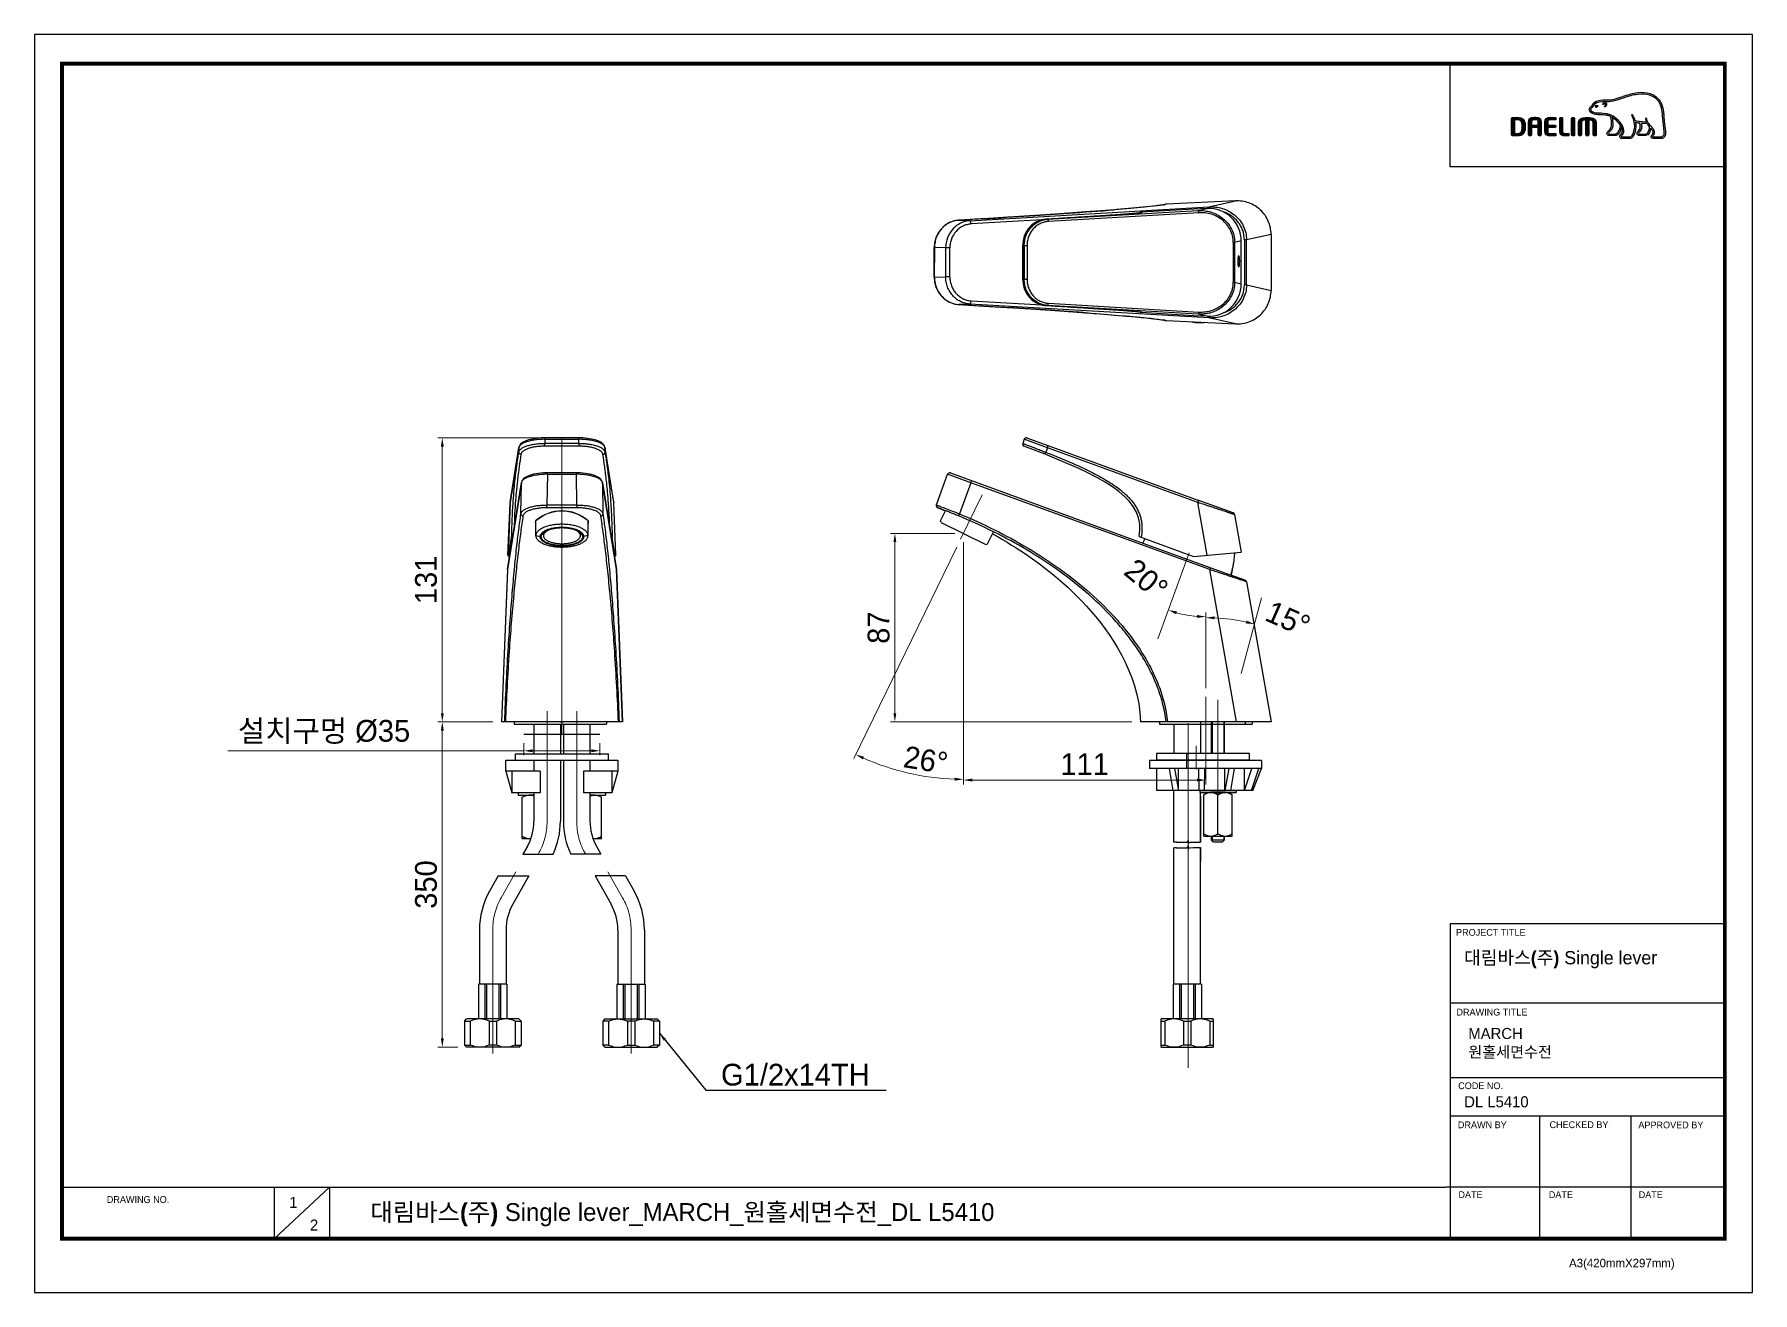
# Model space of a CAD drawing. Extents: x 0 to 790, y 0 to 579.
import ezdxf

# ---------------------------------------------------------------- set-up
doc = ezdxf.new("R2010")
doc.units = 0
doc.header["$LTSCALE"] = 10
doc.header["$MEASUREMENT"] = 0
doc.header["$PDMODE"] = 3
doc.header["$PDSIZE"] = -10
doc.linetypes.add('CENTER2', pattern=[28.575, 19.05, -3.175, 3.175, -3.175])
doc.layers.get('0').update_dxf_attribs({"linetype": 'CONTINUOUS'})
doc.layers.get('DEFPOINTS').update_dxf_attribs({"linetype": 'CONTINUOUS'})
doc.layers.add('Cneter', color=1, linetype='CENTER2', lineweight=13)
doc.layers.add('레이어 1', color=7, linetype='CONTINUOUS')
doc.styles.add('Daelim Dimension', font='')
doc.styles.add('DLB3013-CR2S_시공도$0$Daelim Dimension', font='H2GTRE.TTF')
doc.styles.get('Daelim Dimension').set_extended_font_data('나눔고딕')
doc.dimstyles.new('A3', dxfattribs={"dimtxt": 3, "dimasz": 4, "dimexe": 1.25, "dimexo": 0.3, "dimtad": 1, "dimdec": 4, "dimdsep": 46, "dimcen": 0, "dimclrd": 5, "dimclre": 5, "dimclrt": 7, "dimadec": 4, "dimazin": 2, "dimtfac": 1, "dimtdec": 4, "dimtmove": 0, "dimatfit": 3, "dimfxl": 1.25, "dimarcsym": 0})
doc.dimstyles.new('DLB3013-CR2S_시공도$0$DEFAULT', dxfattribs={"dimscale": 2, "dimtxt": 2, "dimasz": 2, "dimexe": 0, "dimexo": 2, "dimgap": 1, "dimtad": 1, "dimdec": 1, "dimzin": 9, "dimdsep": 46, "dimtxsty": 'DLB3013-CR2S_시공도$0$Daelim Dimension', "dimcen": 0.5, "dimclrd": 252, "dimclre": 252, "dimclrt": 3, "dimadec": 1, "dimazin": 0, "dimtfac": 1, "dimtdec": 1, "dimtix": 1, "dimtmove": 0, "dimatfit": 3, "dimfxl": 1, "dimtolj": 1, "dimtzin": 1, "dimlwd": 9, "dimlwe": 9, "dimarcsym": 0})

msp = doc.modelspace()

# ---------------------------------------------------------------- texts
at = {"color": 5, "ltscale": 40, "style": 'Daelim Dimension'}
for s, height, p in [('PROJECT TITLE', 3.1171, (653.54, 164.16)), ('DRAWING TITLE', 3.1171, (653.73, 127.47)), ('CODE NO.', 3.117, (654.52, 93.6)), ('DRAWN BY', 3.117, (654.39, 75.63)), ('CHECKED BY', 3.117, (696.51, 75.68)), ('APPROVED BY', 3.1171, (737.35, 75.58)), ('DRAWING NO.', 3.1171, (33.3, 41.29)), ('DATE', 3.117, (654.64, 43.5)), ('DATE', 3.117, (696.18, 43.5)), ('DATE', 3.117, (737.5, 43.5)), ('A3(420mmX297mm)', 3.9341, (705.5, 11.66))]:
    msp.add_text(s, height=height, dxfattribs=at).set_placement(p)
at = {"attachment_point": 1, "style": 'Daelim Dimension'}
for s, insert, char_height, width in [('{\\fPretendard Variable SemiBold|b0|i0|c129|p2;\\C7;대림바스(주)\\f나눔고딕|b0|i0|c129|p50; }Single lever', (657.24, 157.12), 6.1103, 98.2071), (' MARCH\\P 원홀세면수전 ', (657.3, 121.76), 5.101, 85.8447), ('DL L5410', (657.3, 90.34), 5.101, 85.8447), ('1', (117.12, 44.03), 5.1, 7.119), ('2', (126.69, 33.63), 5.1, 7.119)]:
    msp.add_mtext(s, dxfattribs=dict(at, insert=insert, char_height=char_height, width=width))
at = {"color": 7, "insert": (349.85, 100.2), "char_height": 10, "attachment_point": 5, "style": 'Daelim Dimension'}
msp.add_mtext('\\A1;G1/2x14TH', dxfattribs=at)
at = {"color": 2, "insert": (154.51, 41.16), "char_height": 8.198, "width": 362.8925, "attachment_point": 1, "style": 'Daelim Dimension'}
msp.add_mtext('{\\fPretendard Variable SemiBold|b0|i0|c129|p2;대림바스(주)} Single lever_MARCH_원홀세면수전_DL L5410', dxfattribs=at)

# ---------------------------------------------------------------- blocks, each defined once
blk = doc.blocks.new('*D4')
at = {"color": 5, "lineweight": 9, "ltscale": 0.5, "transparency": 16777216}
for p, q in [((238.51, 393.16), (185.53, 393.16)), ((187.53, 389.16), (187.53, 266.52)), ((210.69, 262.52), (185.53, 262.52))]:
    blk.add_line(p, q, dxfattribs=at)
at = {"color": 5, "ltscale": 0.5, "transparency": 16777216}
for points in [[(186.86, 389.16), (188.2, 389.16), (187.53, 393.16)], [(186.86, 266.52), (188.2, 266.52), (187.53, 262.52)]]:
    blk.add_solid(points, dxfattribs=at)
at = {"layer": 'DEFPOINTS', "color": 0, "ltscale": 0.5, "transparency": 16777216}
for p in [(242.51, 393.16), (187.53, 262.52), (214.69, 262.52)]:
    blk.add_point(p, dxfattribs=at)
at = {"color": 7, "ltscale": 0.5, "transparency": 16777216, "insert": (180.08, 327.84), "char_height": 10, "attachment_point": 5, "rotation": 90, "style": 'Daelim Dimension'}
blk.add_mtext('\\A1;131', dxfattribs=at)
blk = doc.blocks.new('*D5')
at = {"color": 5, "lineweight": 9, "ltscale": 0.5, "transparency": 16777216}
for p, q in [((423.12, 349.24), (393.57, 349.24)), ((395.57, 345.24), (395.57, 266.52)), ((504.51, 262.52), (393.57, 262.52))]:
    blk.add_line(p, q, dxfattribs=at)
at = {"color": 5, "ltscale": 0.5, "transparency": 16777216}
for points in [[(394.91, 345.24), (396.24, 345.24), (395.57, 349.24)], [(394.91, 266.52), (396.24, 266.52), (395.57, 262.52)]]:
    blk.add_solid(points, dxfattribs=at)
at = {"layer": 'DEFPOINTS', "color": 0, "ltscale": 0.5, "transparency": 16777216}
for p in [(427.12, 349.24), (395.57, 262.52), (508.51, 262.52)]:
    blk.add_point(p, dxfattribs=at)
at = {"color": 7, "ltscale": 0.5, "transparency": 16777216, "insert": (388.13, 305.88), "char_height": 10, "attachment_point": 5, "rotation": 90, "style": 'Daelim Dimension'}
blk.add_mtext('\\A1;87', dxfattribs=at)
blk = doc.blocks.new('*D6')
at = {"color": 5, "lineweight": 9, "ltscale": 0.5, "transparency": 16777216}
for p, q in [((427.12, 345.24), (427.12, 233.77)), ((538.51, 258.52), (538.51, 233.77)), ((431.12, 235.77), (534.51, 235.77))]:
    blk.add_line(p, q, dxfattribs=at)
at = {"color": 5, "ltscale": 0.5, "transparency": 16777216}
for points in [[(431.12, 236.44), (431.12, 235.1), (427.12, 235.77)], [(534.51, 236.44), (534.51, 235.1), (538.51, 235.77)]]:
    blk.add_solid(points, dxfattribs=at)
at = {"layer": 'DEFPOINTS', "color": 0, "ltscale": 0.5, "transparency": 16777216}
for p in [(427.12, 349.24), (538.51, 262.52), (538.51, 235.77)]:
    blk.add_point(p, dxfattribs=at)
at = {"color": 7, "ltscale": 0.5, "transparency": 16777216, "insert": (482.81, 243.11), "char_height": 10, "attachment_point": 5, "style": 'Daelim Dimension'}
blk.add_mtext('\\A1;111', dxfattribs=at)
blk = doc.blocks.new('*D7')
at = {"color": 5, "lineweight": 9, "ltscale": 0.5, "transparency": 16777216}
for p, q in [((210.07, 262.52), (185.53, 262.52)), ((187.53, 258.52), (187.53, 116.9)), ((194.71, 112.9), (185.53, 112.9))]:
    blk.add_line(p, q, dxfattribs=at)
at = {"color": 5, "ltscale": 0.5, "transparency": 16777216}
for points in [[(186.86, 258.52), (188.2, 258.52), (187.53, 262.52)], [(186.86, 116.9), (188.2, 116.9), (187.53, 112.9)]]:
    blk.add_solid(points, dxfattribs=at)
at = {"layer": 'DEFPOINTS', "color": 0, "ltscale": 0.5, "transparency": 16777216}
for p in [(214.07, 262.52), (187.53, 112.9), (198.71, 112.9)]:
    blk.add_point(p, dxfattribs=at)
at = {"color": 7, "ltscale": 0.5, "transparency": 16777216, "insert": (180.08, 187.71), "char_height": 10, "attachment_point": 5, "rotation": 90, "style": 'Daelim Dimension'}
blk.add_mtext('\\A1;350', dxfattribs=at)
blk = doc.blocks.new('A$C4846750D')
at = {"color": 7, "linetype": 'Continuous'}
for p, q in [((0, 0), (0, 19)), ((13, 0), (13, 19)), ((13, 0), (0, 0))]:
    blk.add_line(p, q, dxfattribs=at)
at = {"color": 0}
for p, q in [((3.02, 20), (9.98, 20)), ((6.5, 1), (6.5, 19))]:
    blk.add_line(p, q, dxfattribs=at)
at = {"color": 7, "linetype": 'Continuous'}
for points in [[(3.02, 20), (2.44, 19.94), (1.86, 19.81), (1.27, 19.61), (0.65, 19.35), (0, 19)], [(6.5, 19), (5.84, 19.35), (5.23, 19.62), (4.64, 19.81), (4.06, 19.94), (3.48, 20)], [(9.52, 20), (8.94, 19.94), (8.36, 19.81), (7.77, 19.61), (7.15, 19.35), (6.5, 19)], [(13, 19), (12.34, 19.35), (11.73, 19.62), (11.14, 19.81), (10.56, 19.94), (9.98, 20)], [(3.02, 0), (2.44, 0.06), (1.86, 0.19), (1.27, 0.39), (0.65, 0.65), (0, 1)], [(6.5, 1), (5.84, 0.65), (5.23, 0.38), (4.64, 0.19), (4.06, 0.06), (3.48, 0)], [(9.52, 0), (8.94, 0.06), (8.36, 0.19), (7.77, 0.39), (7.15, 0.65), (6.5, 1)], [(13, 1), (12.34, 0.65), (11.73, 0.38), (11.14, 0.19), (10.56, 0.06), (9.98, 0)]]:
    blk.add_lwpolyline(points, dxfattribs=at)
blk = doc.blocks.new('sdvxcvxc')
for p, q in [((7623.64, 273.94), (7666.45, 273.94)), ((7623.64, 270.94), (7623.64, 273.94)), ((7623.64, 270.94), (7666.45, 270.94)), ((7666.45, 273.94), (7666.45, 270.94))]:
    blk.add_line(p, q)
at = {"layer": 'Cneter'}
for p, q in [((7638.14, 277.53), (7638.14, 266.53)), ((7648.14, 277.53), (7648.14, 266.53))]:
    blk.add_line(p, q, dxfattribs=at)
blk = doc.blocks.new('sdvxcvxcv')
for p, q in [((7563.11, 326.08), (7563.11, 322.28)), ((7563.11, 326.08), (7614.61, 326.08)), ((7614.61, 326.08), (7614.61, 322.28)), ((7563.11, 322.28), (7614.61, 322.28)), ((7567.11, 312.28), (7563.11, 322.28)), ((7567.74, 312.28), (7564.39, 322.28)), ((7570.91, 312.28), (7567.55, 322.28)), ((7570.91, 312.28), (7570.91, 322.28)), ((7575.6, 322.28), (7577.41, 312.28)), ((7578.14, 322.28), (7579.95, 312.28)), ((7579.95, 312.28), (7579.95, 322.28)), ((7589.36, 312.28), (7589.11, 322.28)), ((7592.07, 322.28), (7591.86, 312.28)), ((7603.07, 322.28), (7601.26, 312.28)), ((7601.26, 312.28), (7601.26, 322.28)), ((7605.61, 322.28), (7603.8, 312.28)), ((7611.23, 312.28), (7611.23, 322.28)), ((7567.11, 312.28), (7567.11, 314.18)), ((7567.11, 312.28), (7611.23, 312.28))]:
    blk.add_line(p, q)
at = {"layer": 'Cneter'}
blk.add_line((7583.11, 331.08), (7583.11, 308.54), dxfattribs=at)
blk = doc.blocks.new('sdf45x4v53')
for p, q in [((4521.38, -363.03), (4521.38, -364.03)), ((4521.38, -363.03), (4538.08, -363.03)), ((4538.08, -363.03), (4538.08, -364.03)), ((4521.38, -364.03), (4538.08, -364.03))]:
    blk.add_line(p, q)
at = {"color": 7, "linetype": 'Continuous'}
for p, q in [((4526.73, -385.79), (4526.73, -384.03)), ((4527.73, -386.79), (4526.73, -385.79)), ((4526.73, -385.79), (4532.73, -385.79)), ((4531.73, -386.79), (4527.73, -386.79)), ((4531.73, -386.79), (4532.73, -385.79)), ((4532.73, -385.79), (4532.73, -384.03))]:
    blk.add_line(p, q, dxfattribs=at)
at = {"color": 3, "linetype": 'Continuous'}
for p, q in [((4527.03, -384), (4527.03, -386.09)), ((4532.43, -384), (4532.43, -386.09))]:
    blk.add_line(p, q, dxfattribs=at)
at = {"xscale": -1}
for name, p in [('sdvxcvxcv', (12112.84, -675.31)), ('sdvxcvxc', (12167.87, -620.04))]:
    blk.add_blockref(name, p, dxfattribs=at)
at = {"color": 0, "xscale": -1}
blk.add_blockref('A$C4846750D', (4536.23, -384.03), dxfattribs=at)
blk = doc.blocks.new('*D8')
at = {"color": 5, "lineweight": 9, "ltscale": 0.5, "transparency": 16777216}
for p, q in [((424.05, 342.94), (376.64, 245.75)), ((427.12, 345.19), (427.12, 234.09))]:
    blk.add_line(p, q, dxfattribs=at)
blk.add_arc((427.12, 349.24), 113.14, 246.02574, 267.97426, dxfattribs=at)
at = {"color": 5, "ltscale": 0.5, "transparency": 16777216}
for points in [[(380.86, 245.25), (381.43, 246.46), (377.52, 247.55)], [(423.13, 236.83), (423.11, 235.5), (427.12, 236.09)]]:
    blk.add_solid(points, dxfattribs=at)
at = {"layer": 'DEFPOINTS', "color": 0, "ltscale": 0.5, "transparency": 16777216}
for p in [(435.74, 366.91), (427.12, 349.29), (427.12, 349.19), (425.8, 346.54), (393.41, 241.23)]:
    blk.add_point(p, dxfattribs=at)
at = {"color": 7, "ltscale": 0.5, "transparency": 16777216, "insert": (409.77, 244.97), "char_height": 10, "attachment_point": 5, "rotation": 350.55191, "style": 'Daelim Dimension'}
blk.add_mtext('\\A1;26%%D', dxfattribs=at)
blk = doc.blocks.new('*D9')
at = {"color": 5, "lineweight": 9, "ltscale": 0.5, "transparency": 16777216}
blk.add_line((538.51, 278.03), (538.51, 312.88), dxfattribs=at)
blk.add_arc((538.51, 361.37), 50.49, 254.54053, 265.45947, dxfattribs=at)
at = {"color": 5, "ltscale": 0.5, "transparency": 16777216}
for points in [[(524.84, 312.07), (525.25, 313.34), (521.24, 313.93)], [(534.54, 311.71), (534.48, 310.37), (538.51, 310.88)]]:
    blk.add_solid(points, dxfattribs=at)
at = {"layer": 'DEFPOINTS', "color": 0, "ltscale": 0.5, "transparency": 16777216}
for p in [(530.82, 340.25), (532.64, 311.22), (516.42, 300.69), (538.51, 274.03), (538.51, 253.27)]:
    blk.add_point(p, dxfattribs=at)
at = {"color": 7, "ltscale": 0.5, "transparency": 16777216, "insert": (511.13, 328.12), "char_height": 10, "attachment_point": 5, "rotation": 320.53783, "style": 'Daelim Dimension'}
blk.add_mtext('\\A1;20%%D', dxfattribs=at)
blk = doc.blocks.new('*D10')
at = {"color": 5, "lineweight": 9, "ltscale": 0.5, "transparency": 16777216}
blk.add_line((538.51, 278.03), (538.51, 312.46), dxfattribs=at)
blk.add_arc((538.51, 223.87), 86.59, 77.64691, 87.35309, dxfattribs=at)
at = {"color": 5, "ltscale": 0.5, "transparency": 16777216}
for points in [[(542.49, 309.7), (542.52, 311.03), (538.51, 310.46)], [(557.19, 309.1), (556.87, 307.81), (560.92, 307.51)]]:
    blk.add_solid(points, dxfattribs=at)
at = {"layer": 'DEFPOINTS', "color": 0, "ltscale": 0.5, "transparency": 16777216}
for p in [(564.14, 319.52), (546.05, 310.13), (554.83, 284.8), (538.51, 274.03), (538.51, 253.27)]:
    blk.add_point(p, dxfattribs=at)
at = {"color": 7, "ltscale": 0.5, "transparency": 16777216, "insert": (576.29, 309.92), "char_height": 10, "attachment_point": 5, "rotation": 336.2969, "style": 'Daelim Dimension'}
blk.add_mtext('\\A1;15%%D', dxfattribs=at)
blk = doc.blocks.new('*D11')
at = {"color": 5, "lineweight": 9, "ltscale": 0.5, "transparency": 16777216}
for p, q in [((225.01, 252.8), (225.01, 247.23)), ((260.01, 252.8), (260.01, 247.23)), ((225.01, 249.23), (88.98, 249.23)), ((256.01, 249.23), (229.01, 249.23))]:
    blk.add_line(p, q, dxfattribs=at)
at = {"color": 5, "ltscale": 0.5, "transparency": 16777216}
for points in [[(229.01, 249.9), (229.01, 248.56), (225.01, 249.23)], [(256.01, 249.9), (256.01, 248.56), (260.01, 249.23)]]:
    blk.add_solid(points, dxfattribs=at)
at = {"layer": 'DEFPOINTS', "color": 0, "ltscale": 0.5, "transparency": 16777216}
for p in [(225.01, 256.8), (260.01, 256.8), (260.01, 249.23)]:
    blk.add_point(p, dxfattribs=at)
at = {"color": 7, "ltscale": 0.5, "transparency": 16777216, "insert": (133.17, 257.87), "char_height": 10, "attachment_point": 5, "style": 'Daelim Dimension'}
blk.add_mtext('\\A1;설치구멍 %%C35', dxfattribs=at)

# ---------------------------------------------------------------- dimensions: what is measured, and where the dimension line sits
at = {"color": 5, "ltscale": 0.5}
for base, p1, p2, picture, middle in [((187.53, 262.52), (242.51, 393.16), (214.69, 262.52), '*D4', (180.08, 327.84)), ((395.57, 262.52), (427.12, 349.24), (508.51, 262.52), '*D5', (388.13, 305.88))]:
    dim = msp.add_linear_dim(base=base, p1=p1, p2=p2, angle=90, dimstyle='DLB3013-CR2S_시공도$0$DEFAULT', override={"dimtxt": 5, "dimexe": 1, "dimdec": 0, "dimtxsty": 'Daelim Dimension', "dimclrd": 5, "dimclre": 5, "dimclrt": 7}, dxfattribs=at)
    dim.commit()
    dim.dimension.update_dxf_attribs({"geometry": picture, "text_midpoint": middle})
for base, line1, line2, text, picture, middle in [((393.41, 241.23), ((427.12, 349.29), (427.12, 349.19)), ((425.8, 346.54), (435.74, 366.91)), '26%%D', '*D8', (408.55, 237.63)), ((532.64, 311.22), ((538.51, 253.27), (538.51, 274.03)), ((530.82, 340.25), (516.42, 300.69)), '20%%D', '*D9', (506.42, 322.39)), ((546.05, 310.13), ((538.51, 253.27), (538.51, 274.03)), ((554.83, 284.8), (564.14, 319.52)), '15%%D', '*D10', (573.32, 303.15))]:
    dim = msp.add_angular_dim_2l(base=base, line1=line1, line2=line2, text=text, dimstyle='DLB3013-CR2S_시공도$0$DEFAULT', override={"dimtxt": 5, "dimexe": 1, "dimdec": 0, "dimtxsty": 'Daelim Dimension', "dimclrd": 5, "dimclre": 5, "dimclrt": 7}, dxfattribs=at)
    dim.commit()
    dim.dimension.update_dxf_attribs({"geometry": picture, "text_midpoint": middle, "dimtype": 130})
dim = msp.add_linear_dim(base=(538.51, 235.77), p1=(427.12, 349.24), p2=(538.51, 262.52), dimstyle='DLB3013-CR2S_시공도$0$DEFAULT', override={"dimtxt": 5, "dimexe": 1, "dimdec": 0, "dimtxsty": 'Daelim Dimension', "dimclrd": 5, "dimclre": 5, "dimclrt": 7}, dxfattribs=at)
dim.commit()
dim.dimension.update_dxf_attribs({"geometry": '*D6', "text_midpoint": (482.81, 243.11)})
dim = msp.add_linear_dim(base=(260.01, 249.23), p1=(225.01, 256.8), p2=(260.01, 256.8), text='설치구멍 %%C<>', dimstyle='DLB3013-CR2S_시공도$0$DEFAULT', override={"dimtxt": 5, "dimexe": 1, "dimdec": 0, "dimtxsty": 'Daelim Dimension', "dimclrd": 5, "dimclre": 5, "dimclrt": 7}, dxfattribs=at)
dim.commit()
dim.dimension.update_dxf_attribs({"geometry": '*D11', "text_midpoint": (133.17, 249.23), "dimtype": 128})
dim = msp.add_linear_dim(base=(187.53, 112.9), p1=(214.07, 262.52), p2=(198.71, 112.9), angle=90, text='350', dimstyle='DLB3013-CR2S_시공도$0$DEFAULT', override={"dimtxt": 5, "dimexe": 1, "dimdec": 0, "dimtxsty": 'Daelim Dimension', "dimclrd": 5, "dimclre": 5, "dimclrt": 7}, dxfattribs=at)
dim.commit()
dim.dimension.update_dxf_attribs({"geometry": '*D7', "text_midpoint": (180.08, 187.71)})

# ---------------------------------------------------------------- hatches: boundary and pattern name
at = {"layer": '레이어 1'}
h = msp.add_hatch(color=5, dxfattribs=at)
h.dxf.hatch_style = 1
edge = h.paths.add_edge_path(flags=16)
edge.add_spline(control_points=[(748.67, 531.89), (748.33, 531.51), (747.9, 531.5), (747.88, 531.5), (747.88, 531.5), (744.41, 531.5), (744.41, 531.5), (744.29, 531.5), (744.19, 531.53), (744.13, 531.6), (744.07, 531.65), (744.05, 531.73), (744.05, 531.82), (744.05, 532.02), (744.19, 532.2), (744.34, 532.39), (744.48, 532.57), (744.62, 532.74), (744.69, 532.95), (744.88, 533.46), (744.86, 534), (744.64, 534.48), (744.23, 535.35), (743.62, 536.03), (743.03, 536.69), (743.03, 536.69), (742.83, 536.91), (742.83, 536.91), (742.07, 537.77), (741.28, 538.65), (741.22, 539.84), (741.2, 540.08), (741.09, 540.22), (740.94, 540.21), (740.94, 540.21), (740.72, 540.11), (740.71, 540.11), (740.65, 540.04), (740.62, 539.94), (740.62, 539.83), (740.62, 539.83), (740.62, 539.79), (740.62, 539.79), (740.65, 539.35), (740.75, 538.93), (740.93, 538.49), (740.93, 538.49), (740.95, 538.45), (740.95, 538.45), (740.95, 538.45), (740.9, 538.44), (740.9, 538.44), (738.68, 538.36), (736.5, 538.78), (735.86, 538.93), (735.46, 540.52), (734.82, 541.57), (734.8, 541.62), (734.75, 541.7), (734.67, 541.77), (734.59, 541.79), (734.59, 541.79), (734.4, 541.76), (734.38, 541.76), (734.36, 541.73), (734.33, 541.69), (734.26, 541.59), (734.26, 541.59), (734.25, 541.51), (734.25, 541.51), (734.25, 541.51), (734.31, 541.3), (734.31, 541.3), (734.36, 541.22), (735.5, 539.22), (735.5, 536.57), (735.5, 534.94), (735.07, 533.4), (734.22, 531.99), (734.02, 531.65), (733.75, 531.5), (733.36, 531.5), (733.36, 531.5), (729.94, 531.5), (729.94, 531.5), (729.83, 531.5), (729.59, 531.58), (729.59, 531.83), (729.59, 531.96), (729.72, 532.19), (729.93, 532.42), (731.35, 534.01), (730.53, 536.48), (729.17, 538.11), (727.85, 539.68), (725.7, 541.66), (722.94, 542.16), (721.96, 542.33), (720.35, 542.42), (719.05, 542.5), (719.05, 542.5), (717.74, 542.58), (717.74, 542.58), (717.06, 542.63), (715.95, 543.04), (715.61, 543.68), (715.47, 543.95), (715.48, 544.22), (715.66, 544.53), (715.78, 544.72), (715.93, 544.88), (716.13, 545.07), (716.34, 545.29), (716.56, 545.52), (716.74, 545.82), (716.74, 545.82), (716.79, 545.91), (716.79, 545.91), (717.45, 547.17), (718.8, 547.84), (720.83, 547.89), (720.83, 547.89), (721.97, 547.9), (721.97, 547.9), (723.22, 547.91), (724.64, 547.92), (725.8, 548.17), (727.44, 548.52), (729.09, 549.08), (730.54, 549.58), (730.54, 549.58), (730.58, 549.59), (730.58, 549.59), (732.38, 550.21), (734.23, 550.84), (736.13, 551.15), (739.17, 551.65), (743.34, 551.63), (745.96, 548.69), (747.17, 547.33), (747.92, 545.45), (748.18, 543.12), (748.18, 543.12), (748.17, 543.12), (748.16, 543.13), (748.18, 543.08), (748.2, 542.82), (748.31, 541.34), (748.34, 540.62), (748.37, 539.88), (748.56, 538.51), (748.56, 538.51), (749.09, 533.93), (749.09, 533.93), (749.09, 533.93), (749.12, 533.37), (749.12, 533.37), (749.12, 532.71), (748.97, 532.21), (748.67, 531.89)], knot_values=[0, 0, 0, 0, 1, 1, 1, 2, 2, 2, 3, 3, 3, 4, 4, 4, 5, 5, 5, 6, 6, 6, 7, 7, 7, 8, 8, 8, 9, 9, 9, 10, 10, 10, 11, 11, 11, 12, 12, 12, 13, 13, 13, 14, 14, 14, 15, 15, 15, 16, 16, 16, 17, 17, 17, 18, 18, 18, 19, 19, 19, 20, 20, 20, 21, 21, 21, 22, 22, 22, 23, 23, 23, 24, 24, 24, 25, 25, 25, 26, 26, 26, 27, 27, 27, 28, 28, 28, 29, 29, 29, 30, 30, 30, 31, 31, 31, 32, 32, 32, 33, 33, 33, 34, 34, 34, 35, 35, 35, 36, 36, 36, 37, 37, 37, 38, 38, 38, 39, 39, 39, 40, 40, 40, 41, 41, 41, 42, 42, 42, 43, 43, 43, 44, 44, 44, 45, 45, 45, 46, 46, 46, 47, 47, 47, 48, 48, 48, 49, 49, 49, 50, 50, 50, 51, 51, 51, 52, 52, 52, 53, 53, 53, 53], degree=3, periodic=0)
edge = h.paths.add_edge_path(flags=16)
edge.add_spline(control_points=[(740.67, 532.88), (740.67, 532.88), (737.84, 532.88), (737.84, 532.88), (737.63, 532.88), (737.47, 533.04), (737.47, 533.26), (737.47, 533.41), (737.6, 533.59), (737.72, 533.72), (738.29, 534.27), (738.88, 535.03), (738.88, 536.47), (738.88, 536.47), (738.84, 537.12), (738.84, 537.13), (738.84, 537.13), (738.74, 537.76), (738.74, 537.76), (738.74, 537.76), (738.73, 537.8), (738.73, 537.8), (738.73, 537.8), (738.77, 537.8), (738.77, 537.8), (739.3, 537.76), (740.33, 537.7), (741.31, 537.75), (741.55, 537.35), (741.95, 536.85), (742.54, 536.17), (742.51, 535.83), (742.23, 532.88), (740.67, 532.88)], knot_values=[0, 0, 0, 0, 1, 1, 1, 2, 2, 2, 3, 3, 3, 4, 4, 4, 5, 5, 5, 6, 6, 6, 7, 7, 7, 8, 8, 8, 9, 9, 9, 10, 10, 10, 11, 11, 11, 11], degree=3, periodic=0)
edge = h.paths.add_edge_path(flags=16)
edge.add_spline(control_points=[(726.49, 532.88), (726.49, 532.88), (724.01, 532.88), (724.01, 532.88), (723.82, 532.88), (723.62, 533.03), (723.62, 533.26), (723.62, 533.39), (723.74, 533.56), (723.95, 533.73), (724.58, 534.23), (725.53, 534.99), (725.63, 537.08), (725.63, 537.08), (725.65, 537.65), (725.65, 537.65), (725.65, 538.54), (725.44, 539.61), (725.25, 540.57), (725.25, 540.57), (725.22, 540.67), (725.22, 540.67), (725.22, 540.67), (725.3, 540.6), (725.3, 540.6), (725.67, 540.38), (727.69, 539), (729.13, 536.97), (729.01, 536.01), (728.47, 532.88), (726.49, 532.88)], knot_values=[0, 0, 0, 0, 1, 1, 1, 2, 2, 2, 3, 3, 3, 4, 4, 4, 5, 5, 5, 6, 6, 6, 7, 7, 7, 8, 8, 8, 9, 9, 9, 10, 10, 10, 10], degree=3, periodic=0)
edge = h.paths.add_edge_path()
edge.add_spline(control_points=[(749.79, 534), (749.79, 534), (749.26, 538.61), (749.26, 538.61), (749.06, 539.98), (749.04, 540.72), (749.01, 541.37), (749.01, 541.37), (748.88, 543.19), (748.88, 543.19), (748.6, 545.67), (747.8, 547.68), (746.49, 549.15), (743.65, 552.34), (739.23, 552.37), (736.01, 551.84), (734.04, 551.52), (732.16, 550.87), (730.34, 550.25), (730.34, 550.25), (730.28, 550.23), (730.28, 550.23), (728.86, 549.74), (727.24, 549.19), (725.65, 548.85), (724.57, 548.62), (723.2, 548.61), (722, 548.6), (722, 548.6), (720.8, 548.59), (720.8, 548.59), (718.51, 548.53), (716.95, 547.74), (716.16, 546.23), (716.16, 546.23), (716.13, 546.16), (716.13, 546.16), (716, 545.94), (715.8, 545.74), (715.63, 545.57), (715.44, 545.38), (715.22, 545.16), (715.06, 544.88), (714.89, 544.6), (714.81, 544.32), (714.81, 544.04), (714.81, 543.81), (714.87, 543.58), (714.99, 543.36), (715.47, 542.44), (716.86, 541.94), (717.69, 541.88), (717.69, 541.88), (718.91, 541.8), (718.94, 541.8), (720.16, 541.73), (721.84, 541.64), (722.81, 541.46), (723.38, 541.36), (724.03, 541.16), (724.63, 540.88), (724.67, 540.72), (724.98, 539.34), (724.98, 537.65), (724.98, 537.65), (724.97, 537.11), (724.97, 537.11), (724.88, 535.32), (724.1, 534.7), (723.53, 534.24), (723.47, 534.19), (722.96, 533.77), (722.92, 533.26), (722.9, 532.98), (722.98, 532.71), (723.16, 532.53), (723.34, 532.32), (723.63, 532.22), (724.01, 532.22), (724.01, 532.22), (726.49, 532.22), (726.49, 532.22), (728.35, 532.22), (729.26, 534.22), (729.54, 536.09), (729.54, 536.09), (729.55, 536.35), (729.55, 536.35), (729.55, 536.35), (729.63, 536.22), (729.63, 536.22), (729.86, 535.69), (730.01, 535.06), (730.01, 534.58), (730.01, 533.91), (729.8, 533.33), (729.41, 532.89), (729.31, 532.79), (728.81, 532.28), (728.81, 531.76), (728.81, 531.76), (728.82, 531.68), (728.82, 531.68), (728.89, 531.07), (729.38, 530.8), (729.83, 530.8), (729.83, 530.8), (733.36, 530.8), (733.36, 530.8), (733.99, 530.8), (734.5, 531.09), (734.83, 531.63), (735.72, 533.12), (736.18, 534.73), (736.18, 536.43), (736.18, 536.96), (736.13, 537.53), (736.03, 538.12), (736.03, 538.12), (736.02, 538.16), (736.02, 538.16), (736.02, 538.16), (736.07, 538.15), (736.07, 538.15), (736.49, 538.07), (737.17, 537.95), (738.02, 537.86), (738.02, 537.86), (738.04, 537.86), (738.04, 537.86), (738.04, 537.86), (738.15, 537.21), (738.15, 537.21), (738.15, 537.21), (738.18, 537.06), (738.18, 537.06), (738.18, 537.06), (738.21, 536.49), (738.21, 536.49), (738.21, 535.11), (737.59, 534.52), (737.26, 534.2), (737.25, 534.19), (736.78, 533.72), (736.73, 533.3), (736.73, 533.3), (736.72, 533.17), (736.72, 533.17), (736.72, 533.04), (736.75, 532.78), (736.98, 532.54), (737.19, 532.32), (737.5, 532.22), (737.92, 532.22), (737.92, 532.22), (740.67, 532.22), (740.67, 532.22), (742.33, 532.22), (742.84, 534.34), (743.04, 535.53), (743.04, 535.53), (743.05, 535.65), (743.05, 535.65), (743.05, 535.65), (743.11, 535.56), (743.11, 535.56), (743.5, 535.07), (743.84, 534.52), (744, 534.18), (744.08, 534.01), (744.13, 533.81), (744.13, 533.61), (744.13, 533.61), (744.07, 533.22), (744.07, 533.22), (744, 533), (743.86, 532.8), (743.71, 532.61), (743.5, 532.33), (743.28, 532.05), (743.28, 531.7), (743.28, 531.7), (743.3, 531.51), (743.3, 531.51), (743.4, 531.05), (743.77, 530.8), (744.35, 530.8), (744.35, 530.8), (747.88, 530.8), (747.88, 530.8), (747.95, 530.8), (748.64, 530.82), (749.18, 531.4), (749.61, 531.87), (749.82, 532.51), (749.82, 533.36), (749.82, 533.36), (749.79, 534), (749.79, 534)], knot_values=[0, 0, 0, 0, 1, 1, 1, 2, 2, 2, 3, 3, 3, 4, 4, 4, 5, 5, 5, 6, 6, 6, 7, 7, 7, 8, 8, 8, 9, 9, 9, 10, 10, 10, 11, 11, 11, 12, 12, 12, 13, 13, 13, 14, 14, 14, 15, 15, 15, 16, 16, 16, 17, 17, 17, 18, 18, 18, 19, 19, 19, 20, 20, 20, 21, 21, 21, 22, 22, 22, 23, 23, 23, 24, 24, 24, 25, 25, 25, 26, 26, 26, 27, 27, 27, 28, 28, 28, 29, 29, 29, 30, 30, 30, 31, 31, 31, 32, 32, 32, 33, 33, 33, 34, 34, 34, 35, 35, 35, 36, 36, 36, 37, 37, 37, 38, 38, 38, 39, 39, 39, 40, 40, 40, 41, 41, 41, 42, 42, 42, 43, 43, 43, 44, 44, 44, 45, 45, 45, 46, 46, 46, 47, 47, 47, 48, 48, 48, 49, 49, 49, 50, 50, 50, 51, 51, 51, 52, 52, 52, 53, 53, 53, 54, 54, 54, 55, 55, 55, 56, 56, 56, 57, 57, 57, 58, 58, 58, 59, 59, 59, 60, 60, 60, 61, 61, 61, 62, 62, 62, 63, 63, 63, 64, 64, 64, 65, 65, 65, 66, 66, 66, 66], degree=3, periodic=0)
edge = h.paths.add_edge_path(flags=0)
edge.add_spline(control_points=[(717.63, 545.9), (717.63, 545.9), (718.15, 546.14), (718.78, 545.89), (718.78, 545.89), (718.86, 545.86), (718.76, 545.71), (718.45, 545.3), (718.14, 545.21), (718.14, 545.21), (718.14, 545.21), (717.92, 545.13), (717.8, 545.28), (717.55, 545.57), (717.54, 545.74), (717.54, 545.74), (717.54, 545.74), (717.51, 545.87), (717.63, 545.9)], knot_values=[0, 0, 0, 0, 1, 1, 1, 2, 2, 2, 3, 3, 3, 4, 4, 4, 5, 5, 5, 6, 6, 6, 6], degree=3, periodic=0)
edge = h.paths.add_edge_path(flags=0)
edge.add_spline(control_points=[(721.02, 546.85), (720.94, 546.76), (720.94, 546.62), (721.02, 546.55), (721.1, 546.48), (721.24, 546.5), (721.31, 546.58), (721.35, 546.62), (721.78, 547.12), (722.14, 546.87), (722.27, 546.77), (722.33, 546.64), (722.31, 546.46), (722.28, 546.18), (722.03, 545.86), (721.86, 545.76), (721.77, 545.7), (721.7, 545.57), (721.75, 545.47), (721.79, 545.37), (721.92, 545.34), (722.02, 545.39), (722.33, 545.54), (722.71, 546.02), (722.76, 546.48), (722.8, 546.79), (722.66, 547.05), (722.41, 547.22), (721.86, 547.61), (721.25, 547.09), (721.02, 546.85)], knot_values=[0, 0, 0, 0, 1, 1, 1, 2, 2, 2, 3, 3, 3, 4, 4, 4, 5, 5, 5, 6, 6, 6, 7, 7, 7, 8, 8, 8, 9, 9, 9, 10, 10, 10, 10], degree=3, periodic=0)
edge = h.paths.add_edge_path(flags=0)
edge.add_spline(control_points=[(720.95, 546.47), (720.95, 546.47), (720.95, 546.47), (720.95, 546.47), (720.95, 546.47), (720.95, 546.47), (720.95, 546.47)], knot_values=[0, 0, 0, 0, 1, 1, 1, 2, 2, 2, 2], degree=3, periodic=0)
h = msp.add_hatch(color=5, dxfattribs=at)
h.dxf.hatch_style = 2
edge = h.paths.add_edge_path()
edge.add_spline(control_points=[(717.63, 545.9), (717.63, 545.9), (718.15, 546.14), (718.78, 545.89), (718.78, 545.89), (718.86, 545.86), (718.76, 545.71), (718.45, 545.3), (718.14, 545.21), (718.14, 545.21), (718.14, 545.21), (717.92, 545.13), (717.8, 545.28), (717.55, 545.57), (717.54, 545.74), (717.54, 545.74), (717.54, 545.74), (717.51, 545.87), (717.63, 545.9)], knot_values=[0, 0, 0, 0, 1, 1, 1, 2, 2, 2, 3, 3, 3, 4, 4, 4, 5, 5, 5, 6, 6, 6, 6], degree=3, periodic=0)
h = msp.add_hatch(color=5, dxfattribs=at)
h.dxf.hatch_style = 2
edge = h.paths.add_edge_path()
edge.add_spline(control_points=[(721.02, 546.85), (720.94, 546.76), (720.94, 546.62), (721.02, 546.55), (721.1, 546.48), (721.24, 546.5), (721.31, 546.58), (721.35, 546.62), (721.78, 547.12), (722.14, 546.87), (722.27, 546.77), (722.33, 546.64), (722.31, 546.46), (722.28, 546.18), (722.03, 545.86), (721.86, 545.76), (721.77, 545.7), (721.7, 545.57), (721.75, 545.47), (721.79, 545.37), (721.92, 545.34), (722.02, 545.39), (722.33, 545.54), (722.71, 546.02), (722.76, 546.48), (722.8, 546.79), (722.66, 547.05), (722.41, 547.22), (721.86, 547.61), (721.25, 547.09), (721.02, 546.85)], knot_values=[0, 0, 0, 0, 1, 1, 1, 2, 2, 2, 3, 3, 3, 4, 4, 4, 5, 5, 5, 6, 6, 6, 7, 7, 7, 8, 8, 8, 9, 9, 9, 10, 10, 10, 10], degree=3, periodic=0)
h = msp.add_hatch(color=5, dxfattribs=at)
h.dxf.hatch_style = 2
edge = h.paths.add_edge_path()
edge.add_spline(control_points=[(683.97, 535.57), (683.97, 533.96), (683.24, 533.18), (681.73, 533.18), (681.73, 533.18), (680.69, 533.2), (680.43, 533.2), (680.43, 533.2), (680.43, 539.37), (680.43, 539.37), (680.96, 539.42), (681.72, 539.43), (681.73, 539.43), (683.28, 539.43), (683.97, 538.7), (683.97, 537.04), (683.97, 537.04), (683.97, 535.57), (683.97, 535.57)], knot_values=[0, 0, 0, 0, 1, 1, 1, 2, 2, 2, 3, 3, 3, 4, 4, 4, 5, 5, 5, 6, 6, 6, 6], degree=3, periodic=0)
edge = h.paths.add_edge_path()
edge.add_spline(control_points=[(681.73, 540.59), (680.89, 540.59), (679.8, 540.54), (679.44, 540.48), (679.22, 540.45), (679.08, 540.28), (679.08, 540.06), (679.08, 540.06), (679.08, 532.55), (679.08, 532.55), (679.08, 532.32), (679.22, 532.16), (679.46, 532.13), (679.79, 532.07), (680.88, 532.02), (681.73, 532.02), (684.07, 532.02), (685.31, 533.25), (685.31, 535.57), (685.31, 535.57), (685.31, 537.04), (685.31, 537.04), (685.31, 539.36), (684.07, 540.59), (681.73, 540.59)], knot_values=[0, 0, 0, 0, 1, 1, 1, 2, 2, 2, 3, 3, 3, 4, 4, 4, 5, 5, 5, 6, 6, 6, 7, 7, 7, 8, 8, 8, 8], degree=3, periodic=0)
h = msp.add_hatch(color=5, dxfattribs=at)
h.dxf.hatch_style = 2
edge = h.paths.add_edge_path()
edge.add_spline(control_points=[(691.35, 537.05), (691.35, 537.05), (688.19, 537.05), (688.19, 537.05), (688.19, 537.17), (688.19, 538.18), (688.19, 538.18), (688.19, 539.23), (688.5, 539.41), (689.44, 539.41), (689.44, 539.41), (690.1, 539.41), (690.1, 539.41), (691.04, 539.41), (691.35, 539.23), (691.35, 538.18), (691.35, 538.18), (691.35, 537.17), (691.35, 537.05)], knot_values=[0, 0, 0, 0, 1, 1, 1, 2, 2, 2, 3, 3, 3, 4, 4, 4, 5, 5, 5, 6, 6, 6, 6], degree=3, periodic=0)
edge = h.paths.add_edge_path()
edge.add_spline(control_points=[(690.1, 540.59), (690.1, 540.59), (689.44, 540.59), (689.44, 540.59), (687.65, 540.59), (686.86, 539.85), (686.86, 538.18), (686.86, 538.18), (686.86, 532.47), (686.86, 532.47), (686.86, 532.26), (687.02, 532.09), (687.21, 532.09), (687.21, 532.09), (687.84, 532.09), (687.84, 532.09), (688.06, 532.09), (688.19, 532.28), (688.19, 532.47), (688.19, 532.47), (688.19, 535.75), (688.19, 535.88), (688.19, 535.88), (691.35, 535.88), (691.35, 535.88), (691.35, 535.75), (691.35, 532.47), (691.35, 532.47), (691.35, 532.26), (691.51, 532.09), (691.71, 532.09), (691.71, 532.09), (692.33, 532.09), (692.33, 532.09), (692.54, 532.09), (692.69, 532.29), (692.69, 532.47), (692.69, 532.47), (692.69, 538.18), (692.69, 538.18), (692.69, 539.85), (691.89, 540.59), (690.1, 540.59)], knot_values=[0, 0, 0, 0, 1, 1, 1, 2, 2, 2, 3, 3, 3, 4, 4, 4, 5, 5, 5, 6, 6, 6, 7, 7, 7, 8, 8, 8, 9, 9, 9, 10, 10, 10, 11, 11, 11, 12, 12, 12, 13, 13, 13, 14, 14, 14, 14], degree=3, periodic=0)
h = msp.add_hatch(color=5, dxfattribs=at)
h.dxf.hatch_style = 2
edge = h.paths.add_edge_path()
edge.add_spline(control_points=[(694.39, 538.41), (694.39, 538.41), (694.39, 534.2), (694.39, 534.2), (694.39, 532.73), (695.23, 532.02), (696.96, 532.02), (697.72, 532.02), (698.76, 532.03), (699.17, 532.07), (699.17, 532.07), (699.38, 532.09), (699.38, 532.09), (699.38, 532.09), (699.44, 532.1), (699.44, 532.1), (699.44, 532.1), (699.44, 533.22), (699.44, 533.22), (699.44, 533.22), (696.97, 533.22), (696.97, 533.22), (695.73, 533.22), (695.73, 533.57), (695.73, 534.2), (695.73, 534.2), (695.73, 535.76), (695.73, 535.88), (695.86, 535.88), (699.05, 535.88), (699.05, 535.88), (699.26, 535.88), (699.43, 536.05), (699.43, 536.25), (699.43, 536.25), (699.43, 536.67), (699.43, 536.67), (699.43, 536.88), (699.26, 537.04), (699.05, 537.04), (699.05, 537.04), (695.86, 537.04), (695.73, 537.04), (695.73, 537.16), (695.73, 538.41), (695.73, 538.41), (695.73, 539.04), (695.73, 539.39), (696.97, 539.39), (696.97, 539.39), (699.43, 539.38), (699.43, 539.38), (699.43, 539.38), (699.43, 540.5), (699.43, 540.5), (699.43, 540.5), (699.17, 540.53), (699.17, 540.53), (698.69, 540.57), (697.57, 540.59), (696.96, 540.59), (695.23, 540.59), (694.39, 539.88), (694.39, 538.41)], knot_values=[0, 0, 0, 0, 1, 1, 1, 2, 2, 2, 3, 3, 3, 4, 4, 4, 5, 5, 5, 6, 6, 6, 7, 7, 7, 8, 8, 8, 9, 9, 9, 10, 10, 10, 11, 11, 11, 12, 12, 12, 13, 13, 13, 14, 14, 14, 15, 15, 15, 16, 16, 16, 17, 17, 17, 18, 18, 18, 19, 19, 19, 20, 20, 20, 21, 21, 21, 21], degree=3, periodic=0)
h = msp.add_hatch(color=5, dxfattribs=at)
h.dxf.hatch_style = 2
edge = h.paths.add_edge_path()
edge.add_spline(control_points=[(701.58, 540.52), (701.37, 540.52), (701.2, 540.35), (701.2, 540.14), (701.2, 540.14), (701.2, 534.2), (701.2, 534.2), (701.2, 532.27), (702.52, 532.02), (703.67, 532.02), (704.51, 532.02), (704.73, 532.05), (704.98, 532.1), (704.98, 532.1), (705.13, 532.12), (705.13, 532.12), (705.12, 532.12), (705.32, 532.14), (705.32, 532.14), (705.32, 532.14), (705.38, 532.15), (705.38, 532.15), (705.38, 532.15), (705.38, 533.22), (705.38, 533.22), (705.38, 533.22), (703.68, 533.22), (703.68, 533.22), (702.54, 533.22), (702.54, 533.65), (702.54, 534.07), (702.54, 534.07), (702.54, 540.14), (702.54, 540.14), (702.54, 540.35), (702.36, 540.52), (702.16, 540.52), (702.16, 540.52), (701.58, 540.52), (701.58, 540.52)], knot_values=[0, 0, 0, 0, 1, 1, 1, 2, 2, 2, 3, 3, 3, 4, 4, 4, 5, 5, 5, 6, 6, 6, 7, 7, 7, 8, 8, 8, 9, 9, 9, 10, 10, 10, 11, 11, 11, 12, 12, 12, 13, 13, 13, 13], degree=3, periodic=0)
h = msp.add_hatch(color=5, dxfattribs=at)
h.dxf.hatch_style = 2
edge = h.paths.add_edge_path()
edge.add_spline(control_points=[(707.03, 540.52), (706.81, 540.52), (706.68, 540.33), (706.68, 540.15), (706.68, 540.15), (706.68, 532.47), (706.68, 532.47), (706.68, 532.26), (706.84, 532.09), (707.03, 532.09), (707.03, 532.09), (707.66, 532.09), (707.66, 532.09), (707.88, 532.09), (708.01, 532.28), (708.01, 532.47), (708.01, 532.47), (708.01, 540.15), (708.01, 540.15), (708.01, 540.36), (707.86, 540.52), (707.66, 540.52), (707.66, 540.52), (707.03, 540.52), (707.03, 540.52)], knot_values=[0, 0, 0, 0, 1, 1, 1, 2, 2, 2, 3, 3, 3, 4, 4, 4, 5, 5, 5, 6, 6, 6, 7, 7, 7, 8, 8, 8, 8], degree=3, periodic=0)
h = msp.add_hatch(color=5, dxfattribs=at)
h.dxf.hatch_style = 2
edge = h.paths.add_edge_path()
edge.add_spline(control_points=[(709.81, 537.2), (709.81, 537.2), (709.81, 532.47), (709.81, 532.47), (709.81, 532.26), (709.97, 532.09), (710.17, 532.09), (710.17, 532.09), (710.8, 532.09), (710.8, 532.09), (711.03, 532.09), (711.16, 532.28), (711.16, 532.47), (711.16, 532.47), (711.16, 537.08), (711.16, 537.08), (711.16, 539.12), (711.51, 539.31), (713.23, 539.32), (713.23, 539.19), (713.23, 532.47), (713.23, 532.47), (713.23, 532.25), (713.38, 532.09), (713.58, 532.09), (713.58, 532.09), (714.2, 532.09), (714.2, 532.09), (714.43, 532.09), (714.56, 532.28), (714.56, 532.47), (714.56, 532.47), (714.56, 539.17), (714.56, 539.3), (715.37, 539.3), (715.93, 539.24), (716.24, 538.93), (716.56, 538.61), (716.62, 538.01), (716.62, 537.08), (716.62, 537.08), (716.62, 532.47), (716.62, 532.47), (716.62, 532.26), (716.79, 532.09), (716.98, 532.09), (716.98, 532.09), (717.62, 532.09), (717.62, 532.09), (717.84, 532.09), (717.98, 532.29), (717.98, 532.47), (717.98, 532.47), (717.98, 537.2), (717.98, 537.2), (717.98, 540.07), (716.96, 540.55), (713.9, 540.55), (710.83, 540.55), (709.81, 540.07), (709.81, 537.2)], knot_values=[0, 0, 0, 0, 1, 1, 1, 2, 2, 2, 3, 3, 3, 4, 4, 4, 5, 5, 5, 6, 6, 6, 7, 7, 7, 8, 8, 8, 9, 9, 9, 10, 10, 10, 11, 11, 11, 12, 12, 12, 13, 13, 13, 14, 14, 14, 15, 15, 15, 16, 16, 16, 17, 17, 17, 18, 18, 18, 19, 19, 19, 20, 20, 20, 20], degree=3, periodic=0)

# ---------------------------------------------------------------- linework, layer by layer
at = {"color": 5, "ltscale": 0.5}
for p, q in [((650.86, 517.77), (650.86, 565.32)), ((650.86, 169.65), (650.86, 24.02))]:
    msp.add_line(p, q, dxfattribs=at)
at = {"color": 5}
for p, q in [((726.38, 532.22), (726.38, 532.22)), ((12.7, 48.49), (648.72, 48.49))]:
    msp.add_line(p, q, dxfattribs=at)
at = {"color": 5, "ltscale": 40}
for p, q in [((777.1, 517.77), (650.86, 517.77)), ((777.1, 169.65), (650.86, 169.65)), ((777.1, 133.17), (650.86, 133.17)), ((777.1, 133.17), (650.86, 133.17)), ((777.1, 98.84), (650.86, 98.84)), ((777.1, 98.84), (650.86, 98.84)), ((777.1, 81.14), (650.86, 81.14)), ((777.1, 81.14), (650.86, 81.14)), ((691.87, 81.14), (691.87, 24.78)), ((733.95, 81.14), (733.95, 24.78)), ((110.19, 48.49), (110.19, 24.69)), ((110.19, 48.49), (110.19, 24.69)), ((135.67, 48.49), (110.19, 24.69)), ((135.67, 48.49), (110.19, 24.69)), ((135.67, 48.49), (135.67, 24.69)), ((135.67, 48.49), (135.67, 24.69)), ((777.1, 48.58), (648.87, 48.58)), ((777.1, 48.58), (651.85, 48.58)), ((777.1, 24.78), (668.91, 24.78))]:
    msp.add_line(p, q, dxfattribs=at)
at = {"color": 7, "linetype": 'Continuous'}
for p, q in [((430.04, 493.03), (539.86, 499.42)), ((465.73, 493.68), (534.91, 497.71)), ((496.52, 498.08), (496.5, 498.08)), ((532.92, 498.39), (508.79, 496.98)), ((520.01, 500.6), (519.14, 500.4)), ((520.19, 500.64), (520.01, 500.6)), ((552.13, 502.16), (520.43, 500.68)), ((539.19, 498.66), (532.92, 498.39)), ((534.91, 497.71), (539.19, 498.66)), ((539.86, 499.42), (552.13, 502.16)), ((436.5, 493.94), (424.8, 493.23)), ((424.81, 493.23), (424.8, 493.23)), ((424.81, 493.23), (430.04, 493.03)), ((463.09, 493.42), (430.62, 491.53)), ((436.75, 493.96), (436.29, 493.93)), ((457.92, 495.3), (457.53, 495.28)), ((466.09, 493.77), (464.96, 493.71)), ((464.96, 493.71), (464.97, 493.71)), ((467.76, 493.87), (464.97, 493.71)), ((464.97, 493.71), (465.73, 493.68)), ((468.68, 493.93), (466.09, 493.77)), ((535.3, 496.71), (466.12, 492.68)), ((471.17, 494.08), (468.68, 493.93)), ((473.57, 494.22), (471.17, 494.08)), ((475.5, 496.5), (475.48, 496.5)), ((479.2, 494.56), (477.01, 494.43)), ((481.32, 494.69), (479.2, 494.56)), ((483.36, 494.82), (481.32, 494.69)), ((485.32, 494.94), (483.36, 494.82)), ((487.22, 495.06), (485.32, 494.94)), ((489.05, 495.17), (487.22, 495.06)), ((551.11, 483.03), (551.11, 464.71)), ((551.11, 483.03), (551.75, 483.03)), ((554.8, 483.72), (551.75, 483.03)), ((551.75, 483.03), (551.75, 464.71)), ((554.8, 464.03), (554.8, 483.72)), ((556.25, 484.25), (556.25, 463.5)), ((557.22, 484.25), (556.25, 484.25)), ((568.5, 486.77), (557.22, 484.25)), ((557.22, 463.5), (557.22, 484.25)), ((568.5, 486.77), (568.5, 460.98)), ((413.69, 473.87), (413.7, 480.74)), ((413.7, 480.74), (413.7, 480.74)), ((413.79, 480.75), (413.78, 473.87)), ((418.92, 480.55), (413.79, 480.75)), ((418.92, 480.55), (418.92, 467.2)), ((420.33, 480.55), (418.92, 480.55)), ((420.85, 480.55), (420.33, 480.55)), ((420.85, 467.2), (420.85, 480.55)), ((454.32, 481.72), (454.32, 466.03)), ((454.32, 481.72), (454.38, 481.72)), ((454.38, 466.03), (454.38, 481.72)), ((455.07, 481.7), (454.38, 481.72)), ((455.07, 481.7), (455.07, 466.05)), ((455.07, 481.7), (456.35, 481.7)), ((456.35, 481.7), (456.35, 466.05)), ((413.7, 467.01), (413.69, 473.87)), ((413.79, 473.87), (413.69, 473.87)), ((413.7, 467.01), (413.7, 467.01)), ((413.79, 467), (413.79, 473.87)), ((413.79, 467), (418.92, 467.2)), ((420.85, 467.2), (418.92, 467.2)), ((454.38, 466.03), (455.07, 466.05)), ((456.35, 466.05), (455.07, 466.05)), ((454.38, 466.03), (454.32, 466.03)), ((551.75, 464.71), (551.11, 464.71)), ((551.75, 464.71), (554.8, 464.03)), ((557.22, 463.5), (556.25, 463.5)), ((557.22, 463.5), (568.5, 460.98)), ((424.81, 454.52), (424.8, 454.52)), ((430.04, 454.72), (424.81, 454.52)), ((539.86, 448.33), (430.04, 454.72)), ((430.62, 456.22), (463.09, 454.33)), ((436.15, 453.83), (437.15, 453.77)), ((447.07, 453.15), (447.91, 453.09)), ((464.96, 454.04), (464.97, 454.04)), ((464.96, 454.04), (467.39, 453.9)), ((465.73, 454.07), (464.97, 454.04)), ((464.97, 454.04), (467.79, 453.87)), ((534.91, 450.04), (465.73, 454.07)), ((466.12, 455.07), (535.3, 451.04)), ((466.97, 451.84), (467.09, 451.83)), ((471.17, 453.67), (473.57, 453.53)), ((473.57, 453.53), (475.89, 453.39)), ((475.2, 451.27), (475.79, 451.23)), ((475.89, 453.39), (478.12, 453.25)), ((478.12, 453.25), (480.27, 453.12)), ((480.27, 453.12), (482.35, 453)), ((482.35, 453), (484.35, 452.87)), ((483.02, 450.71), (483.3, 450.69)), ((484.35, 452.87), (486.28, 452.75)), ((532.92, 449.36), (508.79, 450.77)), ((501.92, 449.22), (502.28, 449.18)), ((519.14, 447.35), (520.01, 447.15)), ((520.01, 447.15), (520.19, 447.1)), ((520.43, 447.07), (552.13, 445.59)), ((539.19, 449.09), (532.92, 449.36)), ((539.19, 449.09), (534.91, 450.04)), ((552.13, 445.59), (539.86, 448.33)), ((222.71, 388.64), (218.68, 363.46)), ((218.69, 363.58), (222.72, 388.76)), ((222.68, 386.56), (222.71, 388.64)), ((222.71, 388.64), (222.72, 388.76)), ((234.69, 392.5), (234.67, 390.61)), ((234.67, 389.33), (234.67, 390.61)), ((250.36, 390.61), (234.67, 390.61)), ((250.36, 389.33), (234.67, 389.33)), ((234.69, 392.5), (234.69, 393.16)), ((250.34, 393.16), (234.69, 393.16)), ((234.69, 392.5), (250.34, 392.5)), ((250.34, 393.16), (250.34, 392.5)), ((250.36, 390.61), (250.34, 392.5)), ((250.36, 390.61), (250.36, 389.33)), ((262.32, 388.64), (262.31, 388.76)), ((266.33, 363.58), (262.31, 388.76)), ((262.32, 388.64), (262.35, 386.56)), ((266.35, 363.46), (262.32, 388.64)), ((455.02, 392.51), (454.33, 390.62)), ((465.68, 388.64), (455.02, 392.51)), ((456.3, 393.11), (535.25, 364.36)), ((456.3, 393.11), (456.3, 393.11)), ((465.68, 388.64), (464.93, 386.56)), ((534.86, 363.45), (465.68, 388.64)), ((223.86, 372.54), (217.47, 332.56)), ((217.48, 332.69), (223.87, 372.67)), ((223.66, 358.19), (223.86, 372.54)), ((223.86, 372.54), (223.87, 372.66)), ((235.84, 376.41), (235.64, 362.28)), ((235.84, 376.41), (235.84, 377.06)), ((249.19, 377.06), (235.84, 377.06)), ((235.84, 376.41), (249.19, 376.41)), ((249.19, 377.06), (249.19, 376.41)), ((249.39, 362.28), (249.19, 376.41)), ((261.16, 372.67), (267.55, 332.69)), ((261.17, 372.54), (261.16, 372.66)), ((261.17, 372.54), (261.37, 358.19)), ((267.56, 332.56), (261.17, 372.54)), ((414.68, 362.29), (419.82, 376.41)), ((430.49, 372.54), (419.82, 376.41)), ((421.11, 377.01), (509.6, 344.79)), ((421.11, 377.01), (421.11, 377.01)), ((430.49, 372.54), (425.27, 358.2)), ((540.31, 332.56), (430.49, 372.54)), ((218.68, 363.46), (217.73, 339.17)), ((218.69, 363.58), (218.66, 363.33)), ((218.68, 363.46), (218.66, 363.2)), ((218.69, 363.58), (218.68, 363.46)), ((266.33, 363.58), (266.35, 363.46)), ((266.37, 363.33), (266.33, 363.58)), ((266.37, 363.2), (266.35, 363.46)), ((267.3, 339.17), (266.35, 363.46)), ((539.14, 339.17), (534.86, 363.45)), ((551.06, 358.61), (535.25, 364.36)), ((217.71, 339.24), (218.66, 363.2)), ((218.66, 363.33), (218.66, 363.2)), ((249.41, 361.01), (235.62, 361.01)), ((249.39, 362.28), (235.64, 362.28)), ((266.37, 363.2), (266.37, 363.33)), ((267.32, 339.24), (266.37, 363.2)), ((414.68, 362.29), (414.66, 362.23)), ((414.66, 362.23), (414.66, 362.23)), ((415.26, 361.02), (415.25, 361.02)), ((416.56, 354.94), (418.85, 359.65)), ((551.06, 358.61), (551.06, 358.61)), ((551.71, 357.84), (554.76, 340.54)), ((230.51, 348.18), (230.51, 354.93)), ((230.52, 348.18), (232.52, 347.73)), ((234.01, 349.57), (234.01, 348.18)), ((251.01, 349.57), (251.01, 348.18)), ((254.51, 348.18), (252.51, 347.73)), ((254.51, 348.18), (254.51, 354.93)), ((416.79, 354.27), (416.56, 354.94)), ((416.79, 354.27), (437.46, 344.19)), ((438.13, 344.42), (440.85, 350)), ((507.84, 347.74), (532.87, 338.62)), ((218, 338.63), (219.41, 347.41)), ((267.03, 338.63), (265.62, 347.41)), ((437.46, 344.19), (438.13, 344.42)), ((509.6, 344.79), (556.51, 327.72)), ((532.87, 338.62), (554.76, 340.54)), ((217.44, 332.31), (214.69, 262.52)), ((217.47, 332.56), (214.71, 262.52)), ((217.48, 332.69), (217.44, 332.31)), ((217.47, 332.56), (217.44, 332.31)), ((217.48, 332.69), (217.47, 332.56)), ((217.71, 339.24), (217.73, 339.17)), ((217.73, 339.17), (218, 338.63)), ((218, 338.63), (218.43, 338.63)), ((266.6, 338.63), (267.03, 338.63)), ((267.3, 339.17), (267.03, 338.63)), ((267.3, 339.17), (267.32, 339.24)), ((267.59, 332.31), (267.55, 332.69)), ((267.55, 332.69), (267.56, 332.56)), ((267.59, 332.31), (267.56, 332.56)), ((270.32, 262.52), (267.56, 332.56)), ((267.59, 332.31), (270.34, 262.52)), ((552.65, 262.52), (540.31, 332.56)), ((556.51, 327.72), (550, 330.08)), ((556.51, 327.72), (556.51, 327.72)), ((557.15, 326.95), (568.51, 262.52)), ((270.34, 262.52), (214.69, 262.52)), ((229.61, 261.44), (229.61, 247.89)), ((241.81, 261.44), (241.81, 247.89)), ((243.21, 261.44), (243.21, 247.89)), ((255.41, 261.44), (255.41, 247.89)), ((568.51, 262.52), (508.51, 262.52)), ((541.11, 247.95), (541.11, 262.52)), ((547.11, 247.95), (547.11, 262.52)), ((229.61, 244.89), (229.61, 239.89)), ((229.61, 244.89), (229.61, 239.89)), ((241.81, 244.89), (241.81, 216.86)), ((241.81, 244.89), (241.81, 216.86)), ((243.21, 244.89), (243.21, 216.86)), ((243.21, 244.89), (243.21, 216.86)), ((255.41, 244.89), (255.41, 239.89)), ((255.41, 244.89), (255.41, 239.89)), ((229.61, 229.89), (229.61, 216.86)), ((229.61, 229.89), (229.61, 216.86)), ((255.41, 229.89), (255.41, 216.86)), ((255.41, 229.89), (255.41, 216.86)), ((523.86, 207.2), (523.86, 231.03)), ((536.06, 207.24), (536.06, 230.03)), ((224.31, 208.89), (224.31, 227.89)), ((260.71, 208.89), (260.71, 227.89)), ((224.31, 208.89), (228.25, 208.89)), ((256.78, 208.89), (260.71, 208.89)), ((525.11, 207.2), (526.03, 207.16)), ((526.03, 207.16), (528, 207.18)), ((528, 207.18), (529.86, 207.2)), ((529.86, 207.2), (529.86, 207.2)), ((529.86, 207.2), (529.86, 207.2)), ((529.86, 207.2), (529.87, 207.2)), ((529.87, 207.2), (529.88, 207.2)), ((529.87, 207.2), (529.87, 207.2)), ((529.87, 207.2), (529.87, 207.2)), ((529.88, 207.2), (529.88, 207.2)), ((529.88, 207.2), (529.88, 207.2)), ((529.88, 207.2), (529.89, 207.2)), ((529.89, 207.2), (529.9, 207.2)), ((529.89, 207.2), (529.89, 207.2)), ((529.89, 207.2), (529.89, 207.2)), ((529.9, 207.2), (529.91, 207.21)), ((529.9, 207.2), (529.9, 207.2)), ((529.91, 207.22), (529.92, 207.23)), ((529.91, 207.21), (529.91, 207.22)), ((529.91, 207.21), (529.91, 207.21)), ((529.92, 207.23), (530.09, 207.48)), ((529.92, 207.23), (529.92, 207.23)), ((530.09, 207.48), (530.25, 207.74)), ((530.25, 207.74), (530.41, 207.97)), ((530.25, 205.21), (530.41, 205.45)), ((530.41, 207.97), (530.41, 207.98)), ((530.41, 207.98), (530.42, 207.98)), ((530.41, 205.45), (530.42, 205.46)), ((530.41, 205.45), (530.41, 205.45)), ((530.42, 207.99), (530.43, 208)), ((530.42, 207.98), (530.42, 207.99)), ((530.42, 207.99), (530.42, 207.99)), ((530.42, 205.47), (530.43, 205.48)), ((530.42, 205.46), (530.42, 205.47)), ((530.42, 205.46), (530.42, 205.46)), ((530.43, 208), (530.43, 208)), ((530.43, 208), (530.43, 207.99)), ((530.43, 208), (530.43, 208)), ((530.43, 207.99), (530.43, 207.98)), ((530.43, 207.99), (530.43, 207.99)), ((530.43, 207.98), (530.43, 207.98)), ((530.43, 207.98), (530.43, 207.97)), ((530.43, 207.97), (530.44, 207.47)), ((530.44, 207.47), (530.43, 206.92)), ((530.43, 206.92), (530.43, 206.43)), ((530.43, 206.43), (530.43, 206.42)), ((530.43, 206.42), (530.43, 206.41)), ((530.43, 206.42), (530.43, 206.42)), ((530.43, 206.41), (530.43, 206.4)), ((530.43, 206.4), (530.43, 206.39)), ((530.43, 206.4), (530.43, 206.4)), ((530.43, 206.4), (530.44, 206.4)), ((530.43, 206.39), (530.43, 206.4)), ((530.43, 205.48), (530.43, 205.48)), ((530.43, 205.48), (530.43, 205.47)), ((530.43, 205.48), (530.43, 205.48)), ((530.43, 205.47), (530.43, 205.46)), ((530.43, 205.46), (530.43, 205.46)), ((530.43, 205.46), (530.43, 205.45)), ((530.43, 205.45), (530.44, 204.95)), ((530.43, 205.45), (530.43, 205.45)), ((530.44, 206.41), (530.44, 206.42)), ((530.44, 206.42), (530.45, 206.42)), ((530.44, 206.4), (530.44, 206.41)), ((530.45, 206.43), (530.61, 206.66)), ((530.45, 206.42), (530.45, 206.43)), ((530.61, 206.66), (530.78, 206.92)), ((530.78, 206.92), (530.94, 207.17)), ((530.94, 207.17), (530.95, 207.18)), ((530.94, 207.17), (530.94, 207.17)), ((530.95, 207.18), (530.96, 207.19)), ((530.95, 207.18), (530.95, 207.18)), ((530.96, 207.19), (530.96, 207.2)), ((530.96, 207.2), (530.97, 207.2)), ((530.96, 207.19), (530.96, 207.19)), ((530.97, 207.2), (530.97, 207.2)), ((530.97, 207.2), (530.98, 207.2)), ((530.97, 207.2), (530.97, 207.2)), ((530.98, 207.2), (530.99, 207.2)), ((530.98, 207.2), (530.98, 207.2)), ((530.98, 207.2), (530.98, 207.2)), ((530.99, 207.2), (530.99, 207.2)), ((530.99, 207.2), (530.99, 207.2)), ((530.99, 207.2), (531, 207.2)), ((531, 207.2), (531, 207.2)), ((531, 207.2), (531.01, 207.2)), ((531.01, 207.2), (532.86, 207.22)), ((532.86, 207.22), (534.83, 207.24)), ((534.83, 207.24), (536.06, 207.24)), ((226.52, 205.1), (224.59, 201.68)), ((258.51, 205.1), (260.44, 201.68)), ((523.86, 141.9), (523.86, 204.62)), ((525.11, 204.67), (526.03, 204.64)), ((526.03, 204.64), (528, 204.65)), ((528, 204.65), (529.86, 204.67)), ((529.86, 204.67), (529.86, 204.67)), ((529.86, 204.67), (529.86, 204.67)), ((529.86, 204.67), (529.87, 204.67)), ((529.87, 204.67), (529.88, 204.67)), ((529.87, 204.67), (529.87, 204.67)), ((529.87, 204.67), (529.87, 204.67)), ((529.88, 204.68), (529.88, 204.68)), ((529.88, 204.67), (529.88, 204.68)), ((529.88, 204.68), (529.89, 204.67)), ((529.89, 204.67), (529.9, 204.67)), ((529.89, 204.67), (529.89, 204.67)), ((529.89, 204.67), (529.89, 204.67)), ((529.9, 204.68), (529.91, 204.68)), ((529.9, 204.67), (529.9, 204.68)), ((529.91, 204.69), (529.91, 204.7)), ((529.91, 204.7), (529.92, 204.7)), ((529.91, 204.68), (529.91, 204.69)), ((529.92, 204.71), (530.09, 204.95)), ((529.92, 204.7), (529.92, 204.71)), ((530.09, 204.95), (530.25, 205.21)), ((530.44, 204.95), (530.43, 204.4)), ((530.43, 204.4), (530.43, 203.9)), ((530.43, 203.9), (530.43, 203.89)), ((530.43, 203.9), (530.43, 203.9)), ((530.43, 203.89), (530.43, 203.89)), ((530.43, 203.89), (530.43, 203.88)), ((530.43, 203.88), (530.43, 203.87)), ((530.43, 203.87), (530.44, 203.88)), ((530.43, 203.87), (530.43, 203.87)), ((530.43, 203.87), (530.43, 203.87)), ((530.44, 203.89), (530.45, 203.9)), ((530.44, 203.89), (530.44, 203.89)), ((530.44, 203.88), (530.44, 203.89)), ((530.45, 203.9), (530.61, 204.14)), ((530.45, 203.9), (530.45, 203.9)), ((530.61, 204.14), (530.78, 204.4)), ((530.78, 204.4), (530.94, 204.64)), ((530.94, 204.64), (530.94, 204.65)), ((530.94, 204.65), (530.95, 204.65)), ((530.95, 204.66), (530.96, 204.67)), ((530.95, 204.65), (530.95, 204.66)), ((530.96, 204.67), (530.97, 204.68)), ((530.96, 204.67), (530.96, 204.67)), ((530.96, 204.67), (530.96, 204.67)), ((530.97, 204.68), (530.97, 204.68)), ((530.97, 204.68), (530.97, 204.67)), ((530.97, 204.67), (530.98, 204.67)), ((530.98, 204.67), (530.99, 204.67)), ((530.98, 204.67), (530.98, 204.67)), ((530.98, 204.67), (530.98, 204.67)), ((530.99, 204.67), (530.99, 204.67)), ((530.99, 204.67), (530.99, 204.67)), ((530.99, 204.67), (531, 204.67)), ((531, 204.67), (531, 204.67)), ((531, 204.67), (531.01, 204.67)), ((531.01, 204.67), (532.86, 204.7)), ((532.86, 204.7), (534.83, 204.71)), ((534.83, 204.71), (536.06, 204.71)), ((536.06, 141.9), (536.06, 204.71)), ((213.27, 191.71), (209.29, 184.67)), ((227.29, 191.71), (219.91, 178.66)), ((257.74, 191.71), (265.12, 178.66)), ((271.76, 191.71), (275.74, 184.67)), ((204.61, 166.9), (204.61, 141.9)), ((216.81, 166.9), (216.81, 141.9)), ((268.21, 166.9), (268.21, 141.9)), ((280.41, 166.9), (280.41, 141.9)), ((204.24, 141.9), (204.24, 125.9)), ((217.24, 141.9), (204.24, 141.9)), ((207.13, 141.9), (207.13, 125.9)), ((207.89, 141.9), (207.89, 125.9)), ((213.58, 141.9), (213.58, 125.9)), ((214.34, 141.9), (214.34, 125.9)), ((217.24, 141.9), (217.24, 125.9)), ((267.79, 141.9), (267.79, 125.9)), ((267.79, 141.9), (280.79, 141.9)), ((270.69, 141.9), (270.69, 125.9)), ((271.45, 141.9), (271.45, 125.9)), ((277.14, 141.9), (277.14, 125.9)), ((277.9, 141.9), (277.9, 125.9)), ((280.79, 141.9), (280.79, 125.9)), ((523.46, 141.9), (523.46, 125.9)), ((536.46, 141.9), (523.46, 141.9)), ((526.36, 141.9), (526.36, 125.9)), ((527.12, 141.9), (527.12, 125.9)), ((532.81, 141.9), (532.81, 125.9)), ((533.57, 141.9), (533.57, 125.9)), ((536.46, 141.9), (536.46, 125.9)), ((197.71, 124.9), (198.71, 125.9)), ((197.71, 124.9), (197.71, 113.9)), ((197.71, 124.9), (200.41, 124.9)), ((222.71, 125.9), (198.76, 125.9)), ((200.41, 124.9), (200.41, 113.9)), ((209.06, 124.9), (209.06, 113.9)), ((209.06, 124.9), (212.41, 124.9)), ((212.41, 124.9), (212.41, 113.9)), ((221.07, 124.9), (221.07, 113.9)), ((221.07, 124.9), (223.71, 124.9)), ((222.71, 125.9), (223.71, 124.9)), ((223.71, 124.9), (223.71, 113.9)), ((262.31, 125.9), (261.31, 124.9)), ((261.31, 124.9), (261.31, 113.9)), ((263.96, 124.9), (261.31, 124.9)), ((262.31, 125.9), (286.27, 125.9)), ((263.96, 124.9), (263.96, 113.9)), ((272.62, 124.9), (272.62, 113.9)), ((275.96, 124.9), (272.62, 124.9)), ((275.96, 124.9), (275.96, 113.9)), ((284.62, 124.9), (284.62, 113.9)), ((287.31, 124.9), (284.62, 124.9)), ((287.31, 124.9), (286.31, 125.9)), ((287.31, 124.9), (287.31, 113.9)), ((517.96, 112.9), (517.96, 125.9)), ((541.96, 125.9), (517.96, 125.9)), ((517.96, 124.9), (519.63, 124.9)), ((520.76, 125.34), (519.63, 124.9)), ((519.63, 124.9), (519.63, 113.9)), ((521.85, 125.65), (520.76, 125.34)), ((522.91, 125.84), (521.85, 125.65)), ((523.96, 125.9), (522.91, 125.84)), ((525.02, 125.84), (523.96, 125.9)), ((526.08, 125.65), (525.02, 125.84)), ((527.17, 125.34), (526.08, 125.65)), ((528.29, 124.9), (527.17, 125.34)), ((528.29, 124.9), (528.29, 113.9)), ((528.29, 124.9), (531.64, 124.9)), ((532.76, 125.34), (531.64, 124.9)), ((531.64, 124.9), (531.64, 113.9)), ((533.85, 125.65), (532.76, 125.34)), ((534.91, 125.84), (533.85, 125.65)), ((535.96, 125.9), (534.91, 125.84)), ((537.02, 125.84), (535.96, 125.9)), ((538.08, 125.65), (537.02, 125.84)), ((539.17, 125.34), (538.08, 125.65)), ((540.29, 124.9), (539.17, 125.34)), ((540.29, 124.9), (540.29, 113.9)), ((540.29, 124.9), (541.96, 124.9)), ((541.96, 125.9), (541.96, 112.9)), ((197.71, 113.9), (198.71, 112.9)), ((197.71, 113.9), (200.41, 113.9)), ((222.71, 112.9), (198.71, 112.9)), ((212.41, 113.9), (209.06, 113.9)), ((221.07, 113.9), (223.71, 113.9)), ((222.71, 112.9), (223.71, 113.9)), ((262.31, 112.9), (261.31, 113.9)), ((263.96, 113.9), (261.31, 113.9)), ((262.31, 112.9), (286.31, 112.9)), ((272.62, 113.9), (275.96, 113.9)), ((287.31, 113.9), (284.62, 113.9)), ((287.31, 113.9), (286.31, 112.9)), ((517.96, 113.9), (519.63, 113.9)), ((520.76, 113.45), (519.63, 113.9)), ((521.85, 113.14), (520.76, 113.45)), ((522.91, 112.96), (521.85, 113.14)), ((523.96, 112.9), (522.91, 112.96)), ((525.02, 112.96), (523.96, 112.9)), ((526.08, 113.14), (525.02, 112.96)), ((527.17, 113.45), (526.08, 113.14)), ((528.29, 113.9), (527.17, 113.45)), ((531.64, 113.9), (528.29, 113.9)), ((532.76, 113.45), (531.64, 113.9)), ((533.85, 113.14), (532.76, 113.45)), ((534.91, 112.96), (533.85, 113.14)), ((535.96, 112.9), (534.91, 112.96)), ((537.02, 112.96), (535.96, 112.9)), ((538.08, 113.14), (537.02, 112.96)), ((539.17, 113.45), (538.08, 113.14)), ((540.29, 113.9), (539.17, 113.45))]:
    msp.add_line(p, q, dxfattribs=at)
for p, q in [((427.12, 349.29), (427.12, 349.19)), ((241.81, 262.52), (243.21, 262.52)), ((517.26, 262.52), (517.26, 261.52)), ((517.26, 261.52), (559.76, 261.52)), ((523.86, 261.52), (523.86, 247.95)), ((536.06, 262.52), (536.06, 247.95)), ((556.56, 262.52), (556.56, 261.52)), ((559.76, 262.52), (559.76, 261.52)), ((260.01, 256.8), (225.01, 256.8)), ((221.11, 244.89), (221.11, 247.89)), ((221.11, 247.89), (263.91, 247.89)), ((263.91, 244.89), (263.91, 247.89)), ((222.46, 229.89), (222.46, 228.89)), ((262.56, 229.89), (262.56, 228.89)), ((222.46, 228.89), (229.61, 228.89)), ((255.41, 228.89), (262.56, 228.89)), ((536.06, 228.35), (536.06, 207.24)), ((525.11, 207.2), (523.86, 207.2)), ((224.59, 201.68), (238.47, 201.68)), ((260.44, 201.68), (246.56, 201.68)), ((525.11, 204.67), (523.86, 204.62)), ((536.06, 204.71), (536.06, 198.29)), ((213.27, 191.71), (227.29, 191.71)), ((271.76, 191.71), (257.74, 191.71)), ((517.96, 112.9), (541.96, 112.9)), ((540.29, 113.9), (541.96, 113.9))]:
    msp.add_line(p, q)
at = {"color": 0}
for p, q in [((220.56, 262.52), (220.56, 261.52)), ((220.56, 261.52), (263.06, 261.52)), ((263.06, 262.52), (263.06, 261.52)), ((216.76, 244.89), (232.51, 244.89)), ((216.76, 239.89), (216.76, 244.89)), ((232.51, 244.89), (252.51, 244.89)), ((252.51, 244.89), (268.26, 244.89)), ((268.26, 244.89), (268.26, 239.89)), ((529.62, 247.95), (529.62, 243.95)), ((232.51, 239.89), (216.76, 239.89)), ((216.76, 239.89), (219.51, 229.89)), ((219.51, 239.89), (219.51, 229.89)), ((232.51, 239.89), (232.51, 229.89)), ((268.26, 239.89), (252.51, 239.89)), ((252.51, 239.89), (252.51, 229.89)), ((265.51, 239.89), (265.51, 229.89)), ((268.26, 239.89), (265.51, 229.89)), ((529.62, 243.93), (529.62, 240.93)), ((232.51, 229.89), (219.51, 229.89)), ((265.51, 229.89), (252.51, 229.89)), ((229.61, 228.89), (227.33, 228.89)), ((257.7, 228.89), (255.41, 228.89))]:
    msp.add_line(p, q, dxfattribs=at)
at = {"color": 3, "linetype": 'Continuous'}
for p, q in [((541.41, 262.52), (541.41, 247.95)), ((546.81, 262.52), (546.81, 247.95))]:
    msp.add_line(p, q, dxfattribs=at)
at = {"color": 2, "linetype": 'Continuous'}
for p, q in [((224.85, 201.74), (224.84, 201.68)), ((260.18, 201.74), (260.19, 201.68)), ((198.76, 125.9), (198.62, 125.8)), ((286.27, 125.9), (286.41, 125.8))]:
    msp.add_line(p, q, dxfattribs=at)
at = {"ltscale": 0.5}
msp.add_lwpolyline([(0, 0), (789.88, 0), (789.88, 578.76), (0, 578.76)], close=True, dxfattribs=at)
at = {"color": 5, "linetype": 'ByBlock', "lineweight": 200, "const_width": 1.82}
msp.add_lwpolyline([(12.7, 24.78), (777.1, 24.78), (777.1, 565.32), (12.7, 565.32)], close=True, dxfattribs=at)
at = {"color": 7, "linetype": 'Continuous'}
for points in [[(519.14, 500.4), (517.28, 500.11), (514.61, 499.77), (511.16, 499.4), (506.98, 498.99), (502.08, 498.55), (496.48, 498.08), (490.19, 497.58), (483.19, 497.06), (475.47, 496.5), (466.99, 495.91), (457.71, 495.29), (447.57, 494.63), (436.5, 493.94)], [(424.8, 493.23), (422.89, 492.95), (420.71, 492.18), (418.69, 490.97), (416.93, 489.35), (415.5, 487.39), (414.46, 485.18), (413.86, 482.8), (413.7, 480.74)], [(464.96, 493.71), (463.02, 493.41), (460.96, 492.67), (459.06, 491.51), (457.41, 489.98), (456.06, 488.13), (455.07, 486.05), (454.49, 483.81), (454.32, 481.72)], [(477.01, 494.43), (474.74, 494.29), (473.57, 494.22)], [(508.83, 496.75), (508.79, 496.74), (508.72, 496.72), (508.63, 496.7), (508.51, 496.68), (508.37, 496.66), (508.2, 496.64), (508, 496.61), (507.78, 496.58), (507.53, 496.55), (507.26, 496.52), (506.96, 496.49), (506.63, 496.45), (506.27, 496.42), (505.89, 496.38), (505.48, 496.35), (505.05, 496.31), (504.58, 496.27), (504.1, 496.23), (503.58, 496.18), (503.05, 496.14), (502.49, 496.1), (501.9, 496.05), (501.3, 496), (500.67, 495.96), (500.02, 495.91), (499.35, 495.86), (498.66, 495.81), (497.95, 495.76), (497.23, 495.71), (496.48, 495.66), (495.72, 495.61), (494.94, 495.56), (494.15, 495.5), (493.34, 495.45), (492.51, 495.4), (491.67, 495.34), (490.81, 495.29), (489.94, 495.23), (489.05, 495.17)], [(413.7, 467.01), (413.86, 464.95), (414.46, 462.57), (415.5, 460.36), (416.93, 458.4), (418.69, 456.78), (420.71, 455.57), (422.89, 454.8), (424.8, 454.52)], [(454.32, 466.03), (454.49, 463.94), (455.07, 461.7), (456.06, 459.62), (457.41, 457.77), (459.06, 456.24), (460.96, 455.08), (463.02, 454.34), (464.96, 454.04)], [(424.8, 454.52), (436.5, 453.81), (447.57, 453.11), (457.71, 452.46), (466.99, 451.84), (475.47, 451.25), (483.19, 450.69), (490.19, 450.17), (496.48, 449.67), (502.08, 449.2), (506.98, 448.76), (511.16, 448.35), (514.61, 447.98), (517.28, 447.64), (519.14, 447.35)], [(467.39, 453.9), (469.93, 453.75), (471.17, 453.67)], [(486.28, 452.75), (488.14, 452.63), (489.05, 452.58), (489.94, 452.52), (490.81, 452.46), (491.67, 452.41), (492.51, 452.35), (493.34, 452.3), (494.15, 452.25), (494.94, 452.19), (495.72, 452.14), (496.48, 452.09), (497.23, 452.04), (497.95, 451.99), (498.66, 451.94), (499.35, 451.89), (500.02, 451.84), (500.67, 451.79), (501.3, 451.74), (501.9, 451.7), (502.49, 451.65), (503.05, 451.61), (503.58, 451.57), (504.1, 451.52), (504.58, 451.48), (505.05, 451.44), (505.48, 451.4), (505.89, 451.37), (506.27, 451.33), (506.63, 451.29), (506.96, 451.26), (507.26, 451.23), (507.53, 451.2), (507.78, 451.17), (508, 451.14), (508.2, 451.11), (508.37, 451.09), (508.51, 451.07), (508.63, 451.04), (508.72, 451.03), (508.79, 451.01), (508.83, 451), (508.83, 451)], [(234.69, 393.16), (232.8, 393.11), (230.81, 392.93), (228.92, 392.62), (227.16, 392.19), (225.61, 391.63), (224.39, 390.98), (223.52, 390.27), (222.96, 389.48), (222.72, 388.76)], [(262.31, 388.76), (262.07, 389.48), (261.51, 390.27), (260.64, 390.98), (259.42, 391.63), (257.87, 392.19), (256.1, 392.62), (254.22, 392.93), (252.23, 393.11), (250.34, 393.16)], [(235.84, 377.06), (233.93, 377.01), (231.64, 376.79), (229.47, 376.4), (227.56, 375.84), (226, 375.15), (224.85, 374.34), (224.12, 373.42), (223.87, 372.67)], [(261.16, 372.67), (260.91, 373.42), (260.18, 374.34), (259.03, 375.15), (257.47, 375.84), (255.56, 376.4), (253.39, 376.79), (251.1, 377.01), (249.19, 377.06)], [(414.63, 362.08), (414.62, 362), (414.63, 361.87)], [(414.66, 362.23), (414.66, 362.22), (414.66, 362.21), (414.65, 362.19), (414.65, 362.18), (414.65, 362.16), (414.64, 362.13), (414.63, 362.08)], [(414.63, 361.87), (414.67, 361.65), (414.82, 361.35), (415.11, 361.09), (415.25, 361.02)], [(415.25, 361.02), (416.24, 360.62), (417.67, 360.03), (418.81, 359.55)], [(440.41, 349.08), (441.06, 348.72), (443.08, 347.57), (445.12, 346.39), (447.18, 345.15), (449.26, 343.88), (451.35, 342.56), (453.46, 341.19), (455.57, 339.78), (457.7, 338.31), (459.84, 336.79), (461.99, 335.22), (464.14, 333.59), (466.31, 331.89), (468.48, 330.14), (470.65, 328.31), (472.84, 326.42), (475.02, 324.45), (477.2, 322.4), (479.38, 320.27), (481.54, 318.05), (483.7, 315.75), (485.84, 313.34), (487.96, 310.84), (490.05, 308.22), (492.1, 305.5), (494.1, 302.66), (496.05, 299.7), (497.94, 296.61), (499.74, 293.37), (501.44, 290), (503.03, 286.47), (504.47, 282.82), (505.73, 279.05), (506.8, 275.11), (507.66, 270.98), (508.25, 266.65), (508.51, 262.52)], [(224.31, 227.89), (224.97, 228.24), (225.59, 228.51), (226.18, 228.7), (226.76, 228.83), (227.33, 228.89)], [(227.8, 228.89), (228.37, 228.83), (228.96, 228.7), (229.55, 228.51), (229.61, 228.48)], [(255.41, 228.48), (255.49, 228.51), (256.08, 228.7), (256.66, 228.83), (257.23, 228.89)], [(257.7, 228.89), (258.27, 228.83), (258.86, 228.7), (259.45, 228.51), (260.06, 228.24), (260.71, 227.89)], [(224.31, 209.89), (224.97, 209.54), (225.59, 209.28), (226.18, 209.08), (226.76, 208.95), (227.33, 208.89)], [(227.8, 208.89), (228.27, 208.94)], [(256.76, 208.94), (257.23, 208.89)], [(257.7, 208.89), (258.27, 208.95), (258.86, 209.08), (259.45, 209.28), (260.06, 209.55), (260.71, 209.89)], [(204.74, 125.9), (203.68, 125.84), (202.62, 125.65), (201.53, 125.34), (200.41, 124.9)], [(209.06, 124.9), (207.94, 125.34), (206.85, 125.65), (205.79, 125.84), (204.74, 125.9)], [(216.74, 125.9), (215.68, 125.84), (214.62, 125.65), (213.53, 125.34), (212.41, 124.9)], [(221.07, 124.9), (219.94, 125.34), (218.85, 125.65), (217.79, 125.84), (216.74, 125.9)], [(263.96, 124.9), (265.09, 125.34), (266.18, 125.65), (267.24, 125.84), (268.29, 125.9)], [(268.29, 125.9), (269.35, 125.84), (270.41, 125.65), (271.5, 125.34), (272.62, 124.9)], [(275.96, 124.9), (277.09, 125.34), (278.18, 125.65), (279.24, 125.84), (280.29, 125.9)], [(280.29, 125.9), (281.35, 125.84), (282.41, 125.65), (283.5, 125.34), (284.62, 124.9)], [(204.74, 112.9), (203.68, 112.96), (202.62, 113.14), (201.53, 113.45), (200.41, 113.9)], [(209.06, 113.9), (207.94, 113.45), (206.85, 113.14), (205.79, 112.96), (204.74, 112.9)], [(216.74, 112.9), (215.68, 112.96), (214.62, 113.14), (213.53, 113.45), (212.41, 113.9)], [(221.07, 113.9), (219.94, 113.45), (218.85, 113.14), (217.79, 112.96), (216.74, 112.9)], [(263.96, 113.9), (265.09, 113.45), (266.18, 113.14), (267.24, 112.96), (268.29, 112.9)], [(268.29, 112.9), (269.35, 112.96), (270.41, 113.14), (271.5, 113.45), (272.62, 113.9)], [(275.96, 113.9), (277.09, 113.45), (278.18, 113.14), (279.24, 112.96), (280.29, 112.9)], [(280.29, 112.9), (281.35, 112.96), (282.41, 113.14), (283.5, 113.45), (284.62, 113.9)]]:
    msp.add_lwpolyline(points, dxfattribs=at)
for centre, radius, start, end in [((342.37, 2405.35), 1913.49, 273.98974, 274.62024), ((514.85, 524.53), 24.53, 279.98095, 280.5524), ((516.24, 517.19), 17.05, 280.48895, 281.79671), ((517.14, 512.85), 12.62, 281.80722, 282.55926), ((520.5, 499.16), 1.52, 92.53226, 101.9359), ((426, 481.36), 12.04, 134.89008, 135.47518), ((425.92, 481.45), 11.92, 125.35557, 134.91394), ((425.82, 481.59), 11.74, 123.88262, 125.34529), ((425.63, 481.89), 11.39, 114.41871, 123.94039), ((425.55, 482.05), 11.21, 110.29018, 114.4032), ((425.52, 482.14), 11.12, 103.1853, 110.29387), ((425.47, 482.36), 10.89, 95.92028, 103.1851), ((425.45, 482.58), 10.67, 93.39123, 95.90282), ((127.2, 5524.93), 5040.49, 273.5208, 273.75752), ((227.73, 4004.3), 3516.54, 273.75311, 274.03989), ((465.62, 483.13), 10.6, 104.72251, 108.08331), ((465.59, 483.24), 10.49, 93.39365, 104.74146), ((466.35, 483.09), 10.6, 93.33513, 97.41479), ((507.95, 501.22), 4.57, 280.74655, 282.01627), ((425.52, 465.61), 11.11, 251.40605, 255.48348), ((425.47, 465.39), 10.89, 255.47018, 266.55198), ((162.11, -4037.35), 4499.53, 86.11499, 86.35827), ((465.62, 464.62), 10.6, 251.91691, 255.27754), ((465.6, 464.54), 10.52, 255.27615, 266.58878), ((466.35, 464.65), 10.6, 262.58521, 266.66487), ((239.32, -2891.73), 3351.31, 85.96393, 86.10302), ((286.04, -2228.81), 2686.75, 85.79562, 85.95012), ((514.13, 419.21), 28.59, 79.44924, 80.47227), ((516.02, 429.46), 18.17, 78.26135, 79.40593), ((516.96, 434.04), 13.5, 77.86421, 78.20131), ((520.5, 448.59), 1.52, 258.06409, 267.56107), ((536.19, 473.67), 27.5, 261.52396, 273.22247), ((224.17, 388.4), 1.47, 166.45215, 170.89659), ((260.86, 388.4), 1.47, 9.10341, 13.54786), ((455.27, 390.27), 1, 159.99547, 249.21055), ((172.11, -357.44), 798.54, 68.51291, 69.25822), ((455.96, 392.17), 1, 69.99547, 159.99547), ((225.31, 372.3), 1.47, 166.42483, 170.89635), ((259.72, 372.3), 1.47, 9.10322, 13.5265), ((420.76, 376.07), 1, 69.99547, 159.99547), ((415.63, 361.95), 1.01, 163.6163, 181.70191), ((415.62, 361.95), 1, 181.81099, 248.33604), ((415.62, 361.94), 0.988, 244.04781, 248.33281), ((550.72, 357.67), 1, 9.99547, 69.99547), ((550.72, 357.67), 1, 9.99547, 69.99547), ((522.7, 341.26), 29.13, 356.49889, 358.06631), ((523.3, 341.23), 28.53, 356.48247, 358.083), ((511.21, 342.22), 40.66, 346.08583, 347.07067), ((511.48, 342.16), 40.38, 346.08249, 347.07401), ((509.44, 342.62), 42.47, 347.08005, 349.25151), ((509.69, 342.57), 42.22, 347.07366, 349.25791), ((509.26, 342.66), 42.65, 349.24899, 350.19261), ((510.33, 342.48), 41.57, 350.18869, 352.28869), ((510.77, 342.41), 41.13, 350.17737, 352.3), ((512.77, 342.14), 39.11, 352.3052, 353.20771), ((513.05, 342.1), 38.82, 352.30186, 353.21104), ((515.68, 341.79), 36.17, 353.20178, 355.33146), ((516.48, 341.71), 35.37, 353.1776, 355.35564), ((519.66, 341.45), 32.18, 355.36507, 356.49473), ((520.1, 341.42), 31.74, 355.35719, 356.50261), ((556.17, 326.78), 1, 9.99547, 69.99547), ((556.17, 326.78), 1, 9.99547, 69.99547), ((205.71, 216.86), 23.9, 330.51287, 0), ((205.71, 216.86), 23.9, 330.51287, 0), ((205.71, 216.86), 36.1, 335.13488, 0), ((279.31, 216.86), 36.1, 180, 204.86512), ((279.31, 216.86), 23.9, 180, 209.48713), ((279.31, 216.86), 23.9, 180, 209.48713), ((240.71, 166.9), 36.1, 150.51287, 180), ((244.31, 166.9), 36.1, 0, 29.48713), ((240.71, 166.9), 23.9, 150.51287, 180), ((244.31, 166.9), 23.9, 0, 29.48713)]:
    msp.add_arc(centre, radius, start, end, dxfattribs=at)
for centre, radius, start, end in [((242.51, 341.28), 18.28, 48.68176, 131.31824), ((242.51, 341.28), 18.18, 48.68176, 131.31824), ((231.47, 354.37), 1.2, 148.05449, 217.47262), ((253.56, 354.37), 1.2, 322.52738, 31.94551)]:
    msp.add_arc(centre, radius, start, end)
for centre, major_axis, ratio, start_param, end_param in [((539.8, 483.67), (9.4, 11.73), 0.996531, -0.893587, 0.717915), ((754.26, 531.57), (230.37, 36.18), 0.006817, -2.762463, -2.762014), ((536.02, 482.82), (16.15, 2.2), 0.919716, 1.171772, 1.17764), ((537.65, 483.18), (1.27, -15.02), 0.677834, 2.742569, 2.747986), ((539.8, 464.08), (9.4, -11.73), 0.996531, -0.717915, 0.893587), ((536.02, 464.93), (16.15, -2.2), 0.919716, -1.17764, -1.171772), ((754.26, 416.18), (230.37, -36.18), 0.006817, -3.521171, -3.520722), ((537.65, 464.57), (-1.27, -15.02), 0.677834, 0.393606, 0.399024)]:
    msp.add_ellipse(centre, major_axis=major_axis, ratio=ratio, start_param=start_param, end_param=end_param, dxfattribs=at)
for points, knots in [([(519.1, 500.38), (518.57, 500.28), (517.37, 500.1), (514.42, 499.73), (509.88, 499.25), (503.56, 498.67), (498.97, 498.28), (496.52, 498.08)], [0, 0, 0, 0, 0.070987, 0.161452, 0.391859, 0.675264, 1, 1, 1, 1]), ([(520.43, 500.68), (520.39, 500.66), (520.22, 500.61), (520.03, 500.56), (519.89, 500.53)], [0, 0, 0, 0, 0.208406, 1, 1, 1, 1]), ([(534.91, 497.71), (535.93, 497.76), (537.98, 497.7), (540.99, 497.07), (543.85, 495.89), (546.45, 494.17), (548.68, 491.95), (550.41, 489.27), (551.5, 486.25), (551.75, 484.1), (551.75, 483.03)], [0, 0, 0, 0, 0.122243, 0.244704, 0.367777, 0.491804, 0.617068, 0.743683, 0.871481, 1, 1, 1, 1]), ([(535.3, 496.71), (535.29, 496.83), (535.27, 497.07), (535.2, 497.35), (535.12, 497.53), (535.04, 497.64), (534.96, 497.7), (534.91, 497.71)], [0, 0, 0, 0, 0.340496, 0.63874, 0.760863, 0.861171, 1, 1, 1, 1]), ([(539.86, 499.42), (541.93, 499.54), (546.19, 499.04), (551.94, 496.04), (556.17, 490.89), (557.22, 486.46), (557.22, 484.25)], [0, 0, 0, 0, 0.243006, 0.489249, 0.741773, 1, 1, 1, 1]), ([(539.86, 499.42), (539.98, 499.42), (540.14, 499.22), (540.26, 498.93), (540.32, 498.73), (540.35, 498.62)], [0, 0, 0, 0, 0.361013, 0.649429, 1, 1, 1, 1]), ([(417.42, 489.8), (416.27, 488.63), (414.42, 485.76), (413.79, 482.42), (413.79, 480.75)], [0, 0, 0, 0, 0.495426, 1, 1, 1, 1]), ([(430.04, 493.03), (429.3, 492.99), (427.81, 492.75), (425.7, 491.95), (423.77, 490.75), (421.52, 488.66), (419.49, 485.25), (418.93, 482.11), (418.92, 480.55)], [0, 0, 0, 0, 0.121344, 0.243415, 0.366645, 0.491287, 0.743736, 1, 1, 1, 1]), ([(430.62, 491.53), (429.97, 491.49), (428.66, 491.28), (426.18, 490.35), (423.46, 488.26), (421.7, 485.28), (420.97, 482.63), (420.85, 481.24), (420.85, 480.55)], [0, 0, 0, 0, 0.121388, 0.243496, 0.490226, 0.742666, 0.871078, 1, 1, 1, 1]), ([(436.29, 493.93), (435.34, 493.87), (431.51, 493.63), (427.69, 493.4), (424.82, 493.23)], [0, 0, 0, 0, 0.247968, 1, 1, 1, 1]), ([(430.62, 491.53), (430.61, 491.72), (430.57, 492.08), (430.46, 492.49), (430.34, 492.76), (430.23, 492.93), (430.11, 493.03), (430.04, 493.03)], [0, 0, 0, 0, 0.340428, 0.638829, 0.760989, 0.861271, 1, 1, 1, 1]), ([(462.33, 493.21), (461.76, 493.02), (460.64, 492.55), (459.1, 491.57), (457.72, 490.34), (456.14, 488.4), (454.76, 485.53), (454.38, 482.99), (454.38, 481.72)], [0, 0, 0, 0, 0.121017, 0.243218, 0.366753, 0.491652, 0.744316, 1, 1, 1, 1]), ([(455.07, 481.7), (455.07, 482.42), (455.19, 483.87), (455.74, 485.97), (456.63, 487.93), (457.85, 489.69), (459.34, 491.18), (461.06, 492.37), (462.96, 493.21), (464.3, 493.52), (464.98, 493.61)], [0, 0, 0, 0, 0.128439, 0.25641, 0.383478, 0.509334, 0.63381, 0.756922, 0.878847, 1, 1, 1, 1]), ([(466.12, 492.68), (465.47, 492.64), (464.16, 492.43), (462.31, 491.73), (460.6, 490.68), (459.12, 489.3), (457.91, 487.65), (457.02, 485.78), (456.47, 483.78), (456.35, 482.39), (456.35, 481.7)], [0, 0, 0, 0, 0.121126, 0.242955, 0.36592, 0.490285, 0.616106, 0.743238, 0.871355, 1, 1, 1, 1]), ([(465.73, 493.68), (465.78, 493.68), (465.86, 493.61), (465.93, 493.5), (466.01, 493.32), (466.08, 493.05), (466.11, 492.81), (466.12, 492.68)], [0, 0, 0, 0, 0.13877, 0.239012, 0.3611, 0.659393, 1, 1, 1, 1]), ([(508.8, 496.73), (508.66, 496.7), (508.34, 496.65), (507.51, 496.54), (506.18, 496.4), (504.29, 496.24), (502.09, 496.06), (499.66, 495.88), (496.12, 495.63), (491.48, 495.33), (485.73, 494.96), (479.82, 494.6), (473.81, 494.23), (469.78, 493.99), (467.76, 493.87)], [0, 0, 0, 0, 0.010356, 0.024119, 0.060815, 0.107746, 0.162205, 0.222045, 0.285679, 0.420455, 0.561267, 0.705642, 0.852137, 1, 1, 1, 1]), ([(508.79, 496.98), (508.66, 496.97), (508.41, 496.9), (508.2, 496.73), (508.12, 496.63)], [0, 0, 0, 0, 0.495161, 1, 1, 1, 1]), ([(508.79, 496.98), (508.84, 496.97), (508.94, 496.96), (509.06, 496.94), (509.13, 496.92), (509.17, 496.91), (509.19, 496.9), (509.21, 496.88), (509.22, 496.87), (509.21, 496.85), (509.19, 496.83), (509.15, 496.82), (509.11, 496.8), (509.02, 496.77), (508.95, 496.76), (508.9, 496.75)], [0, 0, 0, 0, 0.211718, 0.374566, 0.437164, 0.487112, 0.524676, 0.551021, 0.570269, 0.5919, 0.62375, 0.668904, 0.728654, 0.803608, 1, 1, 1, 1]), ([(551.11, 483.03), (551.11, 484.04), (550.87, 486.06), (549.83, 488.89), (548.2, 491.4), (546.09, 493.46), (543.64, 495.05), (540.97, 496.13), (538.16, 496.71), (536.25, 496.76), (535.3, 496.71)], [0, 0, 0, 0, 0.129241, 0.2576, 0.384531, 0.509825, 0.633645, 0.756331, 0.878302, 1, 1, 1, 1]), ([(556.25, 484.25), (556.25, 485.75), (555.84, 488.02), (554.58, 490.73), (552.91, 493.15), (550.16, 495.6), (547.51, 496.83), (546.14, 497.25)], [0, 0, 0, 0, 0.255524, 0.382583, 0.508488, 0.756135, 1, 1, 1, 1]), ([(413.79, 480.75), (413.78, 480.75), (413.75, 480.74), (413.72, 480.74), (413.7, 480.74)], [0, 0, 0, 0, 0.393816, 1, 1, 1, 1]), ([(553.64, 476.86), (553.61, 476.86), (553.56, 476.82), (553.51, 476.75), (553.45, 476.62), (553.39, 476.42), (553.33, 476.11), (553.27, 475.73), (553.22, 475.14), (553.2, 474.36), (553.22, 473.58), (553.27, 472.99), (553.33, 472.61), (553.39, 472.3), (553.45, 472.1), (553.51, 471.97), (553.56, 471.9), (553.61, 471.86), (553.64, 471.86)], [0, 0, 0, 0, 0.018745, 0.032714, 0.050412, 0.097182, 0.158382, 0.232073, 0.315658, 0.5, 0.684342, 0.767927, 0.841618, 0.902818, 0.949588, 0.967286, 0.981255, 1, 1, 1, 1]), ([(553.64, 471.86), (553.67, 471.86), (553.72, 471.9), (553.77, 471.97), (553.83, 472.1), (553.89, 472.3), (553.96, 472.61), (554.01, 472.99), (554.06, 473.58), (554.08, 474.36), (554.06, 475.14), (554.01, 475.73), (553.96, 476.11), (553.89, 476.42), (553.83, 476.62), (553.77, 476.75), (553.72, 476.82), (553.67, 476.86), (553.64, 476.86)], [0, 0, 0, 0, 0.018745, 0.032714, 0.050412, 0.097182, 0.158382, 0.232073, 0.315658, 0.5, 0.684342, 0.767927, 0.841618, 0.902818, 0.949588, 0.967286, 0.981255, 1, 1, 1, 1]), ([(413.79, 467), (413.78, 467), (413.75, 467), (413.72, 467), (413.7, 467.01)], [0, 0, 0, 0, 0.391087, 1, 1, 1, 1]), ([(413.79, 467), (413.79, 465.69), (414.18, 463.06), (415.88, 459.51), (418.53, 456.69), (420.8, 455.47), (421.98, 455.07)], [0, 0, 0, 0, 0.256077, 0.509143, 0.757292, 1, 1, 1, 1]), ([(430.04, 454.72), (429.3, 454.76), (427.81, 455), (425.7, 455.79), (423.77, 457), (422.09, 458.57), (420.71, 460.44), (419.69, 462.56), (419.07, 464.84), (418.93, 466.41), (418.92, 467.2)], [0, 0, 0, 0, 0.121113, 0.242943, 0.365918, 0.490295, 0.616128, 0.743265, 0.871375, 1, 1, 1, 1]), ([(420.85, 467.2), (420.83, 466.86), (420.88, 466.16), (421.03, 465.13), (421.26, 464.12), (421.58, 463.13), (421.98, 462.18), (422.62, 460.98), (423.62, 459.6), (424.87, 458.45), (425.97, 457.7), (426.84, 457.22), (427.74, 456.82), (428.68, 456.52), (429.64, 456.3), (430.29, 456.22), (430.62, 456.22)], [0, 0, 0, 0, 0.064319, 0.12873, 0.192838, 0.256777, 0.320503, 0.383952, 0.509675, 0.633887, 0.695541, 0.756891, 0.817909, 0.878719, 0.939511, 1, 1, 1, 1]), ([(464.98, 454.14), (464.3, 454.23), (462.96, 454.54), (461.06, 455.38), (459.34, 456.57), (457.85, 458.06), (456.63, 459.82), (455.74, 461.78), (455.19, 463.88), (455.07, 465.33), (455.07, 466.05)], [0, 0, 0, 0, 0.121153, 0.243078, 0.36619, 0.490666, 0.616522, 0.74359, 0.871561, 1, 1, 1, 1]), ([(456.35, 466.05), (456.35, 465.36), (456.47, 463.97), (457.02, 461.97), (457.91, 460.1), (459.12, 458.45), (460.6, 457.07), (462.31, 456.01), (464.16, 455.31), (465.47, 455.11), (466.12, 455.07)], [0, 0, 0, 0, 0.128645, 0.256762, 0.383894, 0.509715, 0.63408, 0.757045, 0.878874, 1, 1, 1, 1]), ([(454.38, 466.03), (454.38, 464.76), (454.76, 462.22), (456.14, 459.35), (457.72, 457.41), (459.1, 456.18), (460.64, 455.2), (461.76, 454.73), (462.33, 454.54)], [0, 0, 0, 0, 0.255684, 0.508348, 0.633247, 0.756782, 0.878983, 1, 1, 1, 1]), ([(551.75, 464.71), (551.75, 463.64), (551.5, 461.5), (550.41, 458.48), (548.68, 455.8), (546.45, 453.58), (543.85, 451.86), (540.99, 450.68), (537.98, 450.05), (535.93, 449.99), (534.91, 450.04)], [0, 0, 0, 0, 0.128518, 0.256317, 0.382932, 0.508196, 0.632224, 0.755296, 0.877757, 1, 1, 1, 1]), ([(535.3, 451.04), (536.25, 450.99), (538.16, 451.04), (540.97, 451.62), (543.64, 452.7), (546.09, 454.29), (548.2, 456.35), (549.83, 458.86), (550.87, 461.69), (551.11, 463.71), (551.11, 464.71)], [0, 0, 0, 0, 0.121697, 0.243669, 0.366355, 0.490175, 0.615469, 0.742401, 0.870759, 1, 1, 1, 1]), ([(557.22, 463.5), (557.22, 461.29), (556.17, 456.86), (551.94, 451.71), (546.19, 448.71), (541.93, 448.21), (539.86, 448.33)], [0, 0, 0, 0, 0.258227, 0.51075, 0.756994, 1, 1, 1, 1]), ([(546.49, 450.62), (547.82, 451.06), (550.4, 452.31), (553.04, 454.75), (554.65, 457.15), (555.86, 459.82), (556.25, 462.03), (556.25, 463.5)], [0, 0, 0, 0, 0.243923, 0.491671, 0.617565, 0.744597, 1, 1, 1, 1]), ([(424.81, 454.52), (425.77, 454.46), (429.54, 454.23), (433.32, 454), (436.15, 453.83)], [0, 0, 0, 0, 0.25194, 1, 1, 1, 1]), ([(430.04, 454.72), (430.11, 454.72), (430.23, 454.82), (430.34, 454.99), (430.46, 455.25), (430.57, 455.67), (430.61, 456.03), (430.62, 456.22)], [0, 0, 0, 0, 0.138754, 0.239017, 0.361101, 0.659435, 1, 1, 1, 1]), ([(437.15, 453.77), (437.98, 453.72), (441.29, 453.51), (444.6, 453.3), (447.07, 453.15)], [0, 0, 0, 0, 0.252124, 1, 1, 1, 1]), ([(465.73, 454.07), (465.78, 454.07), (465.86, 454.14), (465.93, 454.25), (466.01, 454.43), (466.08, 454.7), (466.11, 454.94), (466.12, 455.07)], [0, 0, 0, 0, 0.13877, 0.239012, 0.3611, 0.659393, 1, 1, 1, 1]), ([(467.79, 453.87), (471.66, 453.64), (477.44, 453.3), (485.07, 452.83), (490.61, 452.48), (495.92, 452.13), (500.13, 451.84), (503.21, 451.6), (505.2, 451.43), (506.85, 451.28), (507.83, 451.17), (508.25, 451.11)], [0, 0, 0, 0, 0.286837, 0.427723, 0.565456, 0.698057, 0.821352, 0.877168, 0.927082, 0.968811, 1, 1, 1, 1]), ([(483.3, 450.69), (484.96, 450.56), (491.17, 450.1), (497.37, 449.61), (501.92, 449.22)], [0, 0, 0, 0, 0.267429, 1, 1, 1, 1]), ([(508.12, 451.12), (508.2, 451.02), (508.41, 450.85), (508.66, 450.78), (508.79, 450.77)], [0, 0, 0, 0, 0.504838, 1, 1, 1, 1]), ([(508.25, 451.11), (508.32, 451.1), (508.53, 451.07), (508.75, 451.03), (508.9, 451)], [0, 0, 0, 0, 0.299611, 1, 1, 1, 1]), ([(508.9, 451), (508.95, 450.99), (509.02, 450.98), (509.11, 450.95), (509.15, 450.93), (509.19, 450.92), (509.21, 450.9), (509.22, 450.88), (509.21, 450.87), (509.19, 450.85), (509.17, 450.84), (509.13, 450.83), (509.06, 450.81), (508.94, 450.79), (508.84, 450.78), (508.79, 450.77)], [0, 0, 0, 0, 0.196703, 0.271806, 0.331696, 0.376977, 0.408932, 0.430615, 0.449821, 0.476069, 0.513523, 0.563358, 0.625846, 0.788482, 1, 1, 1, 1]), ([(535.3, 451.04), (535.29, 450.92), (535.27, 450.68), (535.2, 450.4), (535.12, 450.22), (535.04, 450.11), (534.96, 450.05), (534.91, 450.04)], [0, 0, 0, 0, 0.340496, 0.63874, 0.760863, 0.861171, 1, 1, 1, 1]), ([(502.28, 449.18), (504.04, 449.03), (507.36, 448.73), (511.94, 448.29), (515.71, 447.87), (517.92, 447.57), (518.86, 447.41)], [0, 0, 0, 0, 0.318867, 0.598249, 0.828909, 1, 1, 1, 1]), ([(519.8, 447.24), (519.86, 447.22), (520.07, 447.18), (520.28, 447.12), (520.43, 447.07)], [0, 0, 0, 0, 0.294301, 1, 1, 1, 1]), ([(539.86, 448.33), (539.91, 448.33), (540.02, 448.39), (540.14, 448.55), (540.26, 448.81), (540.32, 449.01), (540.35, 449.12)], [0, 0, 0, 0, 0.144289, 0.354816, 0.643022, 1, 1, 1, 1]), ([(222.68, 386.56), (222.7, 386.7), (222.79, 386.98), (223.02, 387.39), (223.35, 387.79), (223.79, 388.17), (224.32, 388.53), (224.94, 388.86), (225.64, 389.18), (226.73, 389.58), (228.26, 389.99), (230.27, 390.35), (232.43, 390.57), (233.91, 390.61), (234.67, 390.61)], [0, 0, 0, 0, 0.03216, 0.06687, 0.105331, 0.14834, 0.196344, 0.249495, 0.307753, 0.370913, 0.510573, 0.665038, 0.829858, 1, 1, 1, 1]), ([(234.69, 392.5), (233.95, 392.5), (232.49, 392.46), (230.37, 392.26), (228.39, 391.93), (226.63, 391.48), (225.33, 391), (224.46, 390.57), (223.92, 390.23), (223.47, 389.88), (223.12, 389.52), (222.87, 389.15), (222.76, 388.88), (222.73, 388.75)], [0, 0, 0, 0, 0.169927, 0.334682, 0.489342, 0.629508, 0.751607, 0.805141, 0.853461, 0.896621, 0.934938, 0.969049, 1, 1, 1, 1]), ([(234.67, 389.33), (233.98, 389.33), (232.62, 389.29), (230.64, 389.09), (228.8, 388.76), (227.17, 388.32), (225.98, 387.84), (225.18, 387.41), (224.69, 387.08), (224.29, 386.73), (223.99, 386.37), (223.78, 385.99), (223.7, 385.72), (223.68, 385.59)], [0, 0, 0, 0, 0.169928, 0.334578, 0.488903, 0.628551, 0.749905, 0.803122, 0.851221, 0.894329, 0.932878, 0.967682, 1, 1, 1, 1]), ([(262.3, 388.75), (262.27, 388.88), (262.16, 389.15), (261.91, 389.52), (261.56, 389.88), (261.11, 390.23), (260.57, 390.57), (259.7, 391), (258.4, 391.48), (256.64, 391.93), (254.66, 392.26), (252.54, 392.46), (251.08, 392.5), (250.34, 392.5)], [0, 0, 0, 0, 0.030951, 0.065062, 0.103379, 0.146539, 0.194859, 0.248393, 0.370492, 0.510658, 0.665318, 0.830073, 1, 1, 1, 1]), ([(250.36, 390.61), (251.12, 390.61), (252.6, 390.57), (254.76, 390.35), (256.77, 389.99), (258.3, 389.58), (259.39, 389.18), (260.09, 388.86), (260.71, 388.53), (261.24, 388.17), (261.68, 387.79), (262.01, 387.39), (262.24, 386.98), (262.33, 386.7), (262.35, 386.56)], [0, 0, 0, 0, 0.170142, 0.334962, 0.489427, 0.629087, 0.692247, 0.750505, 0.803656, 0.85166, 0.894669, 0.93313, 0.96784, 1, 1, 1, 1]), ([(261.35, 385.59), (261.33, 385.72), (261.25, 385.99), (261.04, 386.37), (260.74, 386.73), (260.34, 387.08), (259.85, 387.41), (259.05, 387.84), (257.86, 388.32), (256.23, 388.76), (254.39, 389.09), (252.41, 389.29), (251.05, 389.33), (250.36, 389.33)], [0, 0, 0, 0, 0.032318, 0.067122, 0.105671, 0.148778, 0.196878, 0.250095, 0.371449, 0.511097, 0.665422, 0.830072, 1, 1, 1, 1]), ([(454.33, 390.62), (454.33, 390.62), (454.33, 390.62), (454.34, 390.62), (454.34, 390.61), (454.35, 390.61), (454.36, 390.61), (454.39, 390.6), (454.41, 390.59), (454.45, 390.57), (454.49, 390.56), (454.56, 390.53), (454.65, 390.5), (454.79, 390.45), (454.95, 390.39), (455.14, 390.32), (455.35, 390.24), (455.67, 390.12), (456.13, 389.94), (456.74, 389.71), (457.43, 389.45), (458.2, 389.16), (459.03, 388.84), (459.91, 388.5), (461.19, 388.01), (462.87, 387.36), (464.23, 386.83), (464.93, 386.56)], [0, 0, 0, 0, 0.000075, 0.000299, 0.00067, 0.00119, 0.002675, 0.004751, 0.007417, 0.010671, 0.014513, 0.018942, 0.029548, 0.042461, 0.057651, 0.075084, 0.094727, 0.116531, 0.166416, 0.224305, 0.289666, 0.361923, 0.44042, 0.524462, 0.61328, 0.802058, 1, 1, 1, 1]), ([(465.68, 388.64), (465.71, 388.7), (465.75, 388.82), (465.82, 388.99), (465.88, 389.15), (465.94, 389.28), (465.98, 389.39), (466.02, 389.47), (466.04, 389.51), (466.06, 389.53), (466.06, 389.54), (466.07, 389.55), (466.07, 389.55)], [0, 0, 0, 0, 0.194586, 0.381674, 0.553628, 0.704271, 0.82802, 0.92019, 0.953376, 0.977572, 0.992816, 1, 1, 1, 1]), ([(219.41, 347.41), (219.47, 350.05), (219.62, 355.11), (219.97, 362.11), (220.41, 368.02), (220.87, 372.8), (221.33, 376.8), (221.91, 381.31), (222.37, 384.51), (222.68, 386.55)], [0, 0, 0, 0, 0.201688, 0.386479, 0.534761, 0.653412, 0.753378, 0.84184, 1, 1, 1, 1]), ([(223.68, 385.59), (223.4, 383.7), (222.8, 379.6), (222.11, 374.17), (221.58, 369.02), (220.96, 361.85), (220.66, 356), (220.52, 351.75)], [0, 0, 0, 0, 0.168935, 0.365032, 0.483488, 0.625458, 1, 1, 1, 1]), ([(223.68, 385.59), (223.55, 385.6), (223.29, 385.65), (223.01, 385.83), (222.84, 386.03), (222.72, 386.25), (222.68, 386.44), (222.68, 386.55)], [0, 0, 0, 0, 0.246787, 0.510825, 0.642132, 0.768942, 1, 1, 1, 1]), ([(261.35, 385.59), (261.48, 385.6), (261.74, 385.65), (262.02, 385.83), (262.19, 386.03), (262.31, 386.25), (262.35, 386.44), (262.35, 386.56)], [0, 0, 0, 0, 0.246819, 0.510885, 0.642195, 0.768995, 1, 1, 1, 1]), ([(264.51, 351.75), (264.37, 356), (264.07, 361.85), (263.45, 369.02), (262.92, 374.17), (262.23, 379.6), (261.63, 383.7), (261.35, 385.59)], [0, 0, 0, 0, 0.374542, 0.516512, 0.634968, 0.831065, 1, 1, 1, 1]), ([(262.35, 386.55), (262.66, 384.51), (263.12, 381.31), (263.7, 376.8), (264.16, 372.8), (264.62, 368.02), (265.06, 362.11), (265.41, 355.11), (265.56, 350.05), (265.62, 347.41)], [0, 0, 0, 0, 0.15816, 0.246622, 0.346588, 0.465239, 0.613521, 0.798312, 1, 1, 1, 1]), ([(464.61, 385.6), (464.6, 385.6), (464.6, 385.61), (464.6, 385.62), (464.61, 385.64), (464.62, 385.69), (464.64, 385.77), (464.68, 385.9), (464.73, 386.05), (464.79, 386.21), (464.86, 386.39), (464.9, 386.5), (464.93, 386.56)], [0, 0, 0, 0, 0.006342, 0.019925, 0.042275, 0.074172, 0.167588, 0.297151, 0.456759, 0.635038, 0.819687, 1, 1, 1, 1]), ([(464.93, 386.56), (467.4, 385.58), (472.33, 383.6), (478.43, 380.97), (483.25, 378.74), (486.82, 376.97), (490.33, 375.09), (493.77, 373.08), (497.1, 370.88), (499.73, 368.86), (501.72, 367.09), (503.14, 365.69), (504.46, 364.19), (505.66, 362.61), (506.73, 360.92), (507.63, 359.14), (508.34, 357.27), (508.84, 355.34), (509.13, 353.37), (509.22, 350.71), (509, 348.71), (508.74, 347.41)], [0, 0, 0, 0, 0.125009, 0.250009, 0.312517, 0.375016, 0.437508, 0.500007, 0.562502, 0.624984, 0.65623, 0.687468, 0.71873, 0.749984, 0.781216, 0.812469, 0.843722, 0.874979, 0.906247, 0.937502, 1, 1, 1, 1]), ([(235.84, 376.41), (235.1, 376.41), (233.64, 376.36), (231.52, 376.16), (229.54, 375.83), (227.78, 375.38), (226.48, 374.9), (225.61, 374.47), (225.07, 374.14), (224.62, 373.79), (224.27, 373.42), (224.02, 373.05), (223.91, 372.78), (223.88, 372.65)], [0, 0, 0, 0, 0.169917, 0.334663, 0.489318, 0.629482, 0.751583, 0.805121, 0.853445, 0.89661, 0.934932, 0.969046, 1, 1, 1, 1]), ([(261.15, 372.65), (261.12, 372.78), (261.01, 373.05), (260.76, 373.42), (260.41, 373.79), (259.96, 374.13), (259.42, 374.47), (258.55, 374.9), (257.25, 375.38), (255.49, 375.83), (253.51, 376.16), (251.39, 376.36), (249.93, 376.41), (249.19, 376.41)], [0, 0, 0, 0, 0.030949, 0.065056, 0.10337, 0.146527, 0.194843, 0.248375, 0.370472, 0.51064, 0.665304, 0.830065, 1, 1, 1, 1]), ([(430.49, 372.54), (430.51, 372.6), (430.55, 372.72), (430.62, 372.89), (430.68, 373.05), (430.74, 373.19), (430.79, 373.3), (430.82, 373.37), (430.85, 373.42), (430.86, 373.44), (430.87, 373.45), (430.88, 373.45), (430.88, 373.45)], [0, 0, 0, 0, 0.19434, 0.381604, 0.553651, 0.704247, 0.827916, 0.920191, 0.953344, 0.977545, 0.992812, 1, 1, 1, 1]), ([(535.25, 364.36), (535.25, 364.36), (535.24, 364.36), (535.24, 364.35), (535.22, 364.33), (535.2, 364.28), (535.16, 364.21), (535.11, 364.1), (535.06, 363.96), (535, 363.8), (534.93, 363.63), (534.89, 363.51), (534.86, 363.45)], [0, 0, 0, 0, 0.007181, 0.022415, 0.046596, 0.079758, 0.171856, 0.295561, 0.446186, 0.618203, 0.805385, 1, 1, 1, 1]), ([(551.71, 357.84), (551.71, 357.84), (551.7, 357.84), (551.7, 357.84), (551.69, 357.85), (551.68, 357.85), (551.67, 357.86), (551.64, 357.86), (551.61, 357.88), (551.56, 357.9), (551.49, 357.92), (551.42, 357.94), (551.29, 357.99), (551.11, 358.05), (550.86, 358.13), (550.57, 358.23), (550.24, 358.34), (549.86, 358.47), (549.45, 358.6), (549.01, 358.75), (548.35, 358.97), (547.45, 359.27), (546.3, 359.66), (545.05, 360.07), (543.73, 360.51), (542.34, 360.98), (540.89, 361.45), (539.42, 361.95), (537.4, 362.61), (535.88, 363.11), (534.86, 363.45)], [0, 0, 0, 0, 0.000093, 0.000363, 0.000807, 0.001425, 0.002218, 0.003183, 0.005633, 0.008768, 0.012585, 0.017078, 0.022239, 0.034541, 0.049434, 0.066846, 0.086679, 0.108834, 0.133206, 0.159677, 0.188131, 0.250509, 0.319369, 0.393767, 0.472793, 0.5556, 0.641387, 0.729398, 0.818949, 1, 1, 1, 1]), ([(216.2, 262.52), (216.4, 268.22), (216.87, 279.15), (217.73, 294.74), (218.67, 308.78), (219.64, 321.26), (220.63, 332.31), (221.62, 342.02), (222.61, 350.5), (223.31, 355.76), (223.66, 358.19)], [0, 0, 0, 0, 0.178296, 0.341664, 0.487976, 0.618005, 0.733071, 0.834425, 0.923115, 1, 1, 1, 1]), ([(224.62, 357.24), (224.25, 354.81), (223.5, 349.59), (222.44, 341.16), (221.37, 331.53), (219.83, 315.97), (218, 292.84), (216.95, 273.31), (216.53, 262.52)], [0, 0, 0, 0, 0.077297, 0.166353, 0.267992, 0.383225, 0.659403, 1, 1, 1, 1]), ([(224.62, 357.24), (224.5, 357.24), (224.25, 357.31), (223.82, 357.57), (223.65, 357.95), (223.66, 358.19)], [0, 0, 0, 0, 0.252907, 0.51717, 1, 1, 1, 1]), ([(223.66, 358.19), (223.68, 358.34), (223.76, 358.63), (223.99, 359.05), (224.33, 359.45), (224.94, 359.99), (225.96, 360.59), (227.46, 361.18), (229.24, 361.66), (231.24, 362.02), (233.4, 362.24), (234.89, 362.29), (235.64, 362.28)], [0, 0, 0, 0, 0.033134, 0.068469, 0.107228, 0.15032, 0.251207, 0.372258, 0.511607, 0.665751, 0.830226, 1, 1, 1, 1]), ([(235.62, 361.01), (234.93, 361.01), (233.57, 360.97), (231.59, 360.76), (229.76, 360.43), (228.13, 359.99), (226.75, 359.45), (225.81, 358.9), (225.25, 358.4), (224.94, 358.03), (224.72, 357.64), (224.64, 357.37), (224.62, 357.24)], [0, 0, 0, 0, 0.169351, 0.333414, 0.487186, 0.626352, 0.747479, 0.848699, 0.892029, 0.931028, 0.966587, 1, 1, 1, 1]), ([(235.64, 361.01), (235.65, 361.19), (235.65, 361.61), (235.65, 362.03), (235.64, 362.28)], [0, 0, 0, 0, 0.408799, 1, 1, 1, 1]), ([(249.39, 362.28), (249.38, 362.03), (249.38, 361.61), (249.38, 361.19), (249.39, 361.01)], [0, 0, 0, 0, 0.590926, 1, 1, 1, 1]), ([(249.39, 362.28), (250.14, 362.29), (251.63, 362.24), (253.79, 362.02), (255.79, 361.66), (257.57, 361.18), (259.07, 360.59), (260.09, 359.99), (260.7, 359.45), (261.04, 359.05), (261.27, 358.63), (261.35, 358.34), (261.37, 358.19)], [0, 0, 0, 0, 0.169774, 0.334249, 0.488393, 0.627742, 0.748793, 0.84968, 0.892772, 0.931531, 0.966866, 1, 1, 1, 1]), ([(260.41, 357.24), (260.39, 357.37), (260.31, 357.64), (260.09, 358.03), (259.78, 358.4), (259.22, 358.9), (258.28, 359.45), (256.9, 359.99), (255.27, 360.43), (253.44, 360.76), (251.46, 360.97), (250.1, 361.01), (249.41, 361.01)], [0, 0, 0, 0, 0.033405, 0.068973, 0.107978, 0.151302, 0.252516, 0.373641, 0.512805, 0.666579, 0.830646, 1, 1, 1, 1]), ([(260.41, 357.24), (260.53, 357.24), (260.78, 357.31), (261.21, 357.57), (261.38, 357.95), (261.37, 358.19)], [0, 0, 0, 0, 0.252886, 0.517147, 1, 1, 1, 1]), ([(268.5, 262.52), (268.08, 273.31), (267.03, 292.84), (265.2, 315.97), (263.66, 331.53), (262.59, 341.16), (261.53, 349.59), (260.78, 354.81), (260.41, 357.24)], [0, 0, 0, 0, 0.340597, 0.616775, 0.732008, 0.833647, 0.922703, 1, 1, 1, 1]), ([(261.37, 358.19), (261.72, 355.76), (262.42, 350.5), (263.41, 342.02), (264.4, 332.31), (265.39, 321.26), (266.36, 308.78), (267.3, 294.74), (268.16, 279.15), (268.63, 268.22), (268.83, 262.52)], [0, 0, 0, 0, 0.076885, 0.165575, 0.266929, 0.381995, 0.512024, 0.658336, 0.821704, 1, 1, 1, 1]), ([(414.68, 362.29), (414.68, 362.29), (414.69, 362.29), (414.7, 362.29), (414.72, 362.28), (414.74, 362.27), (414.77, 362.26), (414.82, 362.25), (414.86, 362.23), (414.89, 362.22)], [0, 0, 0, 0, 0.015828, 0.062921, 0.141288, 0.250871, 0.391602, 0.563414, 1, 1, 1, 1]), ([(414.89, 362.22), (415.32, 362.06), (416.53, 361.6), (418.8, 360.74), (421.83, 359.58), (424.07, 358.69), (425.27, 358.2)], [0, 0, 0, 0, 0.12387, 0.349633, 0.652678, 1, 1, 1, 1]), ([(424.93, 357.24), (424.29, 357.51), (423.06, 358.01), (421.26, 358.72), (419.61, 359.36), (418.35, 359.84), (417.47, 360.18), (416.91, 360.39), (416.42, 360.57), (416.02, 360.73), (415.7, 360.85), (415.5, 360.93), (415.37, 360.98), (415.32, 361), (415.28, 361.01), (415.26, 361.02), (415.26, 361.02)], [0, 0, 0, 0, 0.197903, 0.386524, 0.559077, 0.709599, 0.774899, 0.832748, 0.882691, 0.924309, 0.957144, 0.980721, 0.988963, 0.994891, 0.998554, 1, 1, 1, 1]), ([(424.93, 357.24), (424.93, 357.25), (424.93, 357.26), (424.93, 357.27), (424.93, 357.3), (424.95, 357.35), (424.97, 357.43), (425.01, 357.55), (425.07, 357.7), (425.15, 357.92), (425.22, 358.08), (425.27, 358.2)], [0, 0, 0, 0, 0.008867, 0.026209, 0.052228, 0.086833, 0.181181, 0.30791, 0.463879, 0.639065, 1, 1, 1, 1]), ([(520.22, 262.52), (519.92, 265.41), (518.86, 271.15), (516.11, 279.46), (512.43, 287.4), (507.97, 294.94), (502.87, 302.07), (495.39, 311.04), (484.94, 321.29), (471.16, 332.17), (456.44, 341.77), (441, 350.15), (430.33, 355), (424.93, 357.24)], [0, 0, 0, 0, 0.062204, 0.124478, 0.186819, 0.249213, 0.311653, 0.374133, 0.499129, 0.624237, 0.749427, 0.874685, 1, 1, 1, 1]), ([(425.27, 358.2), (430.7, 355.94), (441.42, 351.07), (456.93, 342.63), (471.72, 332.96), (485.56, 321.98), (496.06, 311.62), (503.57, 302.56), (508.68, 295.35), (513.15, 287.72), (516.84, 279.68), (519.58, 271.27), (520.63, 265.45), (520.92, 262.52)], [0, 0, 0, 0, 0.124977, 0.249949, 0.374918, 0.499884, 0.624845, 0.687359, 0.749876, 0.812401, 0.87493, 0.937465, 1, 1, 1, 1]), ([(219.41, 347.41), (219.42, 347.48), (219.53, 347.57), (219.7, 347.64), (219.81, 347.67), (219.87, 347.68)], [0, 0, 0, 0, 0.371749, 0.65531, 1, 1, 1, 1]), ([(254.51, 348.18), (254.51, 348.35), (254.47, 348.7), (254.3, 349.22), (254, 349.72), (253.6, 350.2), (253.09, 350.66), (252.48, 351.1), (251.78, 351.51), (250.99, 351.89), (250.11, 352.23), (249.17, 352.54), (248.16, 352.8), (246.72, 353.09), (244.83, 353.34), (242.51, 353.44), (240.2, 353.34), (238.31, 353.09), (236.87, 352.8), (235.86, 352.54), (234.92, 352.23), (234.04, 351.89), (233.25, 351.51), (232.55, 351.1), (231.94, 350.66), (231.43, 350.2), (231.03, 349.72), (230.73, 349.22), (230.56, 348.7), (230.51, 348.35), (230.51, 348.18)], [0, 0, 0, 0, 0.018344, 0.037419, 0.057842, 0.080082, 0.104438, 0.131069, 0.160018, 0.19124, 0.224622, 0.259993, 0.29714, 0.335817, 0.416618, 0.5, 0.583383, 0.664183, 0.70286, 0.740008, 0.775378, 0.808759, 0.839982, 0.868931, 0.895561, 0.919918, 0.942158, 0.962581, 0.981656, 1, 1, 1, 1]), ([(230.51, 348.18), (230.51, 348), (230.56, 347.65), (230.73, 347.14), (231.03, 346.64), (231.43, 346.15), (231.94, 345.69), (232.55, 345.25), (233.25, 344.84), (234.04, 344.46), (234.92, 344.12), (235.86, 343.82), (236.87, 343.55), (238.31, 343.26), (240.2, 343.01), (242.51, 342.92), (244.83, 343.01), (246.72, 343.26), (248.16, 343.55), (249.17, 343.82), (250.11, 344.12), (250.99, 344.46), (251.78, 344.84), (252.48, 345.25), (253.09, 345.69), (253.6, 346.15), (254, 346.64), (254.3, 347.14), (254.47, 347.65), (254.51, 348), (254.51, 348.18)], [0, 0, 0, 0, 0.018344, 0.037419, 0.057842, 0.080082, 0.104438, 0.131069, 0.160018, 0.19124, 0.224622, 0.259993, 0.29714, 0.335817, 0.416618, 0.5, 0.583383, 0.664183, 0.70286, 0.740008, 0.775378, 0.808759, 0.839982, 0.868931, 0.895561, 0.919918, 0.942158, 0.962581, 0.981656, 1, 1, 1, 1]), ([(232.51, 347.73), (232.51, 347.87), (232.55, 348.16), (232.7, 348.59), (232.94, 349.01), (233.28, 349.41), (233.7, 349.8), (234.21, 350.17), (234.8, 350.51), (235.46, 350.82), (236.18, 351.11), (236.97, 351.36), (237.81, 351.58), (239.01, 351.82), (240.58, 352.03), (242.51, 352.11), (244.45, 352.03), (246.02, 351.82), (247.22, 351.58), (248.06, 351.36), (248.85, 351.11), (249.57, 350.82), (250.23, 350.51), (250.82, 350.17), (251.33, 349.8), (251.75, 349.41), (252.09, 349.01), (252.33, 348.59), (252.48, 348.16), (252.51, 347.87), (252.51, 347.73)], [0, 0, 0, 0, 0.018343, 0.037422, 0.057846, 0.080086, 0.104439, 0.131065, 0.160013, 0.191236, 0.224618, 0.259989, 0.297136, 0.335812, 0.416614, 0.499997, 0.583381, 0.664181, 0.702855, 0.740001, 0.775371, 0.808755, 0.839981, 0.868932, 0.895561, 0.919916, 0.942156, 0.962579, 0.981657, 1, 1, 1, 1]), ([(252.51, 347.73), (252.51, 347.58), (252.48, 347.29), (252.33, 346.86), (252.09, 346.44), (251.75, 346.04), (251.33, 345.65), (250.82, 345.29), (250.23, 344.95), (249.57, 344.63), (248.85, 344.35), (248.06, 344.09), (247.22, 343.87), (246.02, 343.63), (244.45, 343.43), (242.51, 343.34), (240.58, 343.43), (239.01, 343.63), (237.81, 343.87), (236.97, 344.09), (236.18, 344.35), (235.46, 344.63), (234.8, 344.95), (234.21, 345.29), (233.7, 345.65), (233.28, 346.04), (232.94, 346.44), (232.7, 346.86), (232.55, 347.29), (232.51, 347.58), (232.51, 347.73)], [0, 0, 0, 0, 0.018343, 0.037422, 0.057846, 0.080086, 0.104439, 0.131065, 0.160013, 0.191236, 0.224618, 0.259989, 0.297136, 0.335812, 0.416614, 0.499997, 0.583381, 0.664181, 0.702855, 0.740001, 0.775371, 0.808755, 0.839981, 0.868932, 0.895561, 0.919916, 0.942156, 0.962579, 0.981657, 1, 1, 1, 1]), ([(233.01, 347.73), (233.01, 347.86), (233.05, 348.14), (233.19, 348.55), (233.42, 348.95), (233.74, 349.33), (234.14, 349.7), (234.62, 350.04), (235.18, 350.37), (235.81, 350.67), (236.5, 350.94), (237.52, 351.27), (238.91, 351.58), (240.68, 351.81), (242.51, 351.89), (244.35, 351.81), (246.12, 351.58), (247.51, 351.27), (248.53, 350.94), (249.22, 350.67), (249.85, 350.37), (250.4, 350.04), (250.89, 349.7), (251.29, 349.33), (251.61, 348.95), (251.84, 348.55), (251.98, 348.14), (252.01, 347.86), (252.01, 347.73)], [0, 0, 0, 0, 0.018344, 0.037421, 0.057846, 0.080087, 0.104445, 0.131077, 0.160028, 0.191252, 0.224634, 0.260007, 0.335809, 0.416613, 0.5, 0.583386, 0.66419, 0.739992, 0.775365, 0.808748, 0.839972, 0.868923, 0.895555, 0.919913, 0.942154, 0.962578, 0.981656, 1, 1, 1, 1]), ([(252.01, 347.73), (252.01, 347.59), (251.98, 347.31), (251.84, 346.9), (251.61, 346.51), (251.29, 346.12), (250.89, 345.76), (250.4, 345.41), (249.85, 345.09), (249.22, 344.79), (248.53, 344.52), (247.51, 344.19), (246.12, 343.87), (244.35, 343.64), (242.51, 343.56), (240.68, 343.64), (238.91, 343.87), (237.52, 344.19), (236.5, 344.52), (235.81, 344.79), (235.18, 345.09), (234.62, 345.41), (234.14, 345.76), (233.74, 346.12), (233.42, 346.51), (233.19, 346.9), (233.05, 347.31), (233.01, 347.59), (233.01, 347.73)], [0, 0, 0, 0, 0.018344, 0.037421, 0.057846, 0.080087, 0.104445, 0.131077, 0.160028, 0.191252, 0.224634, 0.260007, 0.335809, 0.416613, 0.5, 0.583386, 0.66419, 0.739992, 0.775365, 0.808748, 0.839972, 0.868923, 0.895555, 0.919913, 0.942154, 0.962578, 0.981656, 1, 1, 1, 1]), ([(233.54, 349.07), (233.57, 349.03), (233.72, 348.86), (233.88, 348.7), (234.01, 348.59)], [0, 0, 0, 0, 0.239107, 1, 1, 1, 1]), ([(240.46, 351.77), (240.02, 351.72), (239.15, 351.59), (237.92, 351.31), (236.8, 350.94), (235.98, 350.56), (235.41, 350.22), (235.05, 349.96), (234.74, 349.68), (234.48, 349.39), (234.27, 349.1), (234.12, 348.8), (234.04, 348.49), (234.01, 348.28), (234.01, 348.18)], [0, 0, 0, 0, 0.170713, 0.332066, 0.480896, 0.614733, 0.675574, 0.73224, 0.784803, 0.83347, 0.878626, 0.920866, 0.961001, 1, 1, 1, 1]), ([(234.01, 348.18), (234.01, 348.05), (234.04, 347.81), (234.17, 347.44), (234.38, 347.09), (234.66, 346.74), (235.02, 346.41), (235.46, 346.1), (235.95, 345.81), (236.51, 345.55), (237.13, 345.3), (238.05, 345.01), (239.29, 344.73), (240.87, 344.52), (242.51, 344.45), (244.16, 344.52), (245.74, 344.73), (246.98, 345.01), (247.9, 345.3), (248.52, 345.55), (249.08, 345.81), (249.57, 346.1), (250.01, 346.41), (250.37, 346.74), (250.65, 347.09), (250.86, 347.44), (250.99, 347.81), (251.01, 348.05), (251.01, 348.18)], [0, 0, 0, 0, 0.018344, 0.037421, 0.057845, 0.080087, 0.104445, 0.131077, 0.160028, 0.191251, 0.224634, 0.260007, 0.335809, 0.416613, 0.5, 0.583386, 0.66419, 0.739992, 0.775365, 0.808748, 0.839972, 0.868923, 0.895555, 0.919913, 0.942154, 0.962578, 0.981656, 1, 1, 1, 1]), ([(251.01, 348.18), (251.01, 348.28), (250.99, 348.49), (250.9, 348.8), (250.76, 349.1), (250.55, 349.39), (250.29, 349.68), (249.98, 349.96), (249.62, 350.22), (249.05, 350.56), (248.23, 350.94), (247.11, 351.31), (245.88, 351.59), (245.01, 351.72), (244.57, 351.77)], [0, 0, 0, 0, 0.038999, 0.079133, 0.121372, 0.166528, 0.215195, 0.267757, 0.324424, 0.385264, 0.519103, 0.667933, 0.829287, 1, 1, 1, 1]), ([(251.02, 348.58), (251.07, 348.62), (251.23, 348.78), (251.39, 348.94), (251.49, 349.07)], [0, 0, 0, 0, 0.261407, 1, 1, 1, 1]), ([(265.16, 347.68), (265.22, 347.67), (265.33, 347.64), (265.5, 347.57), (265.61, 347.48), (265.62, 347.41)], [0, 0, 0, 0, 0.34469, 0.62825, 1, 1, 1, 1]), ([(509.6, 344.79), (509.66, 344.96), (509.94, 345.62), (510.24, 346.28), (510.48, 346.78)], [0, 0, 0, 0, 0.241911, 1, 1, 1, 1]), ([(540.7, 333.47), (540.7, 333.47), (540.69, 333.47), (540.68, 333.45), (540.67, 333.43), (540.64, 333.39), (540.61, 333.32), (540.56, 333.21), (540.5, 333.07), (540.44, 332.91), (540.37, 332.74), (540.33, 332.62), (540.31, 332.56)], [0, 0, 0, 0, 0.007182, 0.022429, 0.046604, 0.079731, 0.171893, 0.295469, 0.446078, 0.618228, 0.805618, 1, 1, 1, 1]), ([(556.24, 327.26), (555.36, 327.56), (553.89, 328.05), (551.73, 328.77), (549.71, 329.45), (547.5, 330.18), (545.16, 330.96), (542.75, 331.75), (541.12, 332.29), (540.31, 332.56)], [0, 0, 0, 0, 0.164499, 0.277879, 0.406441, 0.546293, 0.693901, 0.846141, 1, 1, 1, 1]), ([(550, 330.08), (550.07, 330.27), (550.31, 331.05), (550.53, 331.84), (550.68, 332.45)], [0, 0, 0, 0, 0.24116, 1, 1, 1, 1]), ([(550.68, 332.45), (550.62, 332.24), (550.42, 331.45), (550.19, 330.66), (550, 330.08)], [0, 0, 0, 0, 0.258067, 1, 1, 1, 1]), ([(557.15, 326.95), (557.15, 326.95), (557.14, 326.95), (557.13, 326.96), (557.11, 326.96), (557.09, 326.97), (557.06, 326.98), (557, 327), (556.91, 327.04), (556.78, 327.08), (556.62, 327.13), (556.44, 327.2), (556.31, 327.24), (556.24, 327.26)], [0, 0, 0, 0, 0.004212, 0.016383, 0.036484, 0.064478, 0.100332, 0.14401, 0.254699, 0.396206, 0.567985, 0.769447, 1, 1, 1, 1])]:
    msp.add_open_spline(points, degree=3, knots=knots, dxfattribs=at)
for points in [[(568.5, 486.77), (568.5, 488.86), (567.64, 493.02), (563.97, 498.24), (558.49, 501.61), (554.24, 502.26), (552.13, 502.16)], [(552.13, 445.59), (554.24, 445.49), (558.49, 446.14), (563.97, 449.51), (567.64, 454.73), (568.5, 458.89), (568.5, 460.98)], [(507.84, 347.74), (510.99, 364.34), (494.3, 373.88), (464.61, 385.6)]]:
    msp.add_open_spline(points, degree=3, dxfattribs=at)
at = {"layer": 'Cneter'}
for p, q in [((242.51, 393.16), (242.51, 256.8)), ((425.8, 346.54), (435.74, 366.91)), ((530.82, 340.25), (516.42, 300.69)), ((544.11, 272.61), (544.11, 210.52)), ((235.71, 216.86), (235.71, 267.44)), ((249.31, 216.86), (249.31, 267.44)), ((530.43, 261.97), (530.43, 103.37)), ((221.37, 193.63), (214.6, 181.66)), ((263.66, 193.63), (270.43, 181.66)), ((210.71, 166.9), (210.71, 109.93)), ((274.31, 166.9), (274.31, 109.93))]:
    msp.add_line(p, q, dxfattribs=at)
at = {"layer": 'Cneter', "ltscale": 0.2}
msp.add_line((554.83, 284.8), (564.14, 319.52), dxfattribs=at)
at = {"layer": 'Cneter', "ltscale": 0.5}
msp.add_line((538.51, 253.27), (538.51, 274.03), dxfattribs=at)
at = {"layer": 'Cneter'}
for centre, start, end in [((205.71, 216.86), 329.60345, 0), ((279.31, 216.86), 180, 210.39655), ((240.71, 166.9), 150.51287, 180), ((244.31, 166.9), 0, 29.48713)]:
    msp.add_arc(centre, 30, start, end, dxfattribs=at)
at = {"layer": '레이어 1', "color": 5}
for points, knots in [([(749.79, 534), (749.79, 534), (749.26, 538.61), (749.26, 538.61), (749.06, 539.98), (749.04, 540.72), (749.01, 541.37), (749.01, 541.37), (748.88, 543.19), (748.88, 543.19), (748.6, 545.67), (747.8, 547.68), (746.49, 549.15), (743.65, 552.34), (739.23, 552.37), (736.01, 551.84), (734.04, 551.52), (732.16, 550.87), (730.34, 550.25), (730.34, 550.25), (730.28, 550.23), (730.28, 550.23), (728.86, 549.74), (727.24, 549.19), (725.65, 548.85), (724.57, 548.62), (723.2, 548.61), (722, 548.6), (722, 548.6), (720.8, 548.59), (720.8, 548.59), (718.51, 548.53), (716.95, 547.74), (716.16, 546.23), (716.16, 546.23), (716.13, 546.16), (716.13, 546.16), (716, 545.94), (715.8, 545.74), (715.63, 545.57), (715.44, 545.38), (715.22, 545.16), (715.06, 544.88), (714.89, 544.6), (714.81, 544.32), (714.81, 544.04), (714.81, 543.81), (714.87, 543.58), (714.99, 543.36), (715.47, 542.44), (716.86, 541.94), (717.69, 541.88), (717.69, 541.88), (718.91, 541.8), (718.94, 541.8), (720.16, 541.73), (721.84, 541.64), (722.81, 541.46), (723.38, 541.36), (724.03, 541.16), (724.63, 540.88), (724.67, 540.72), (724.98, 539.34), (724.98, 537.65), (724.98, 537.65), (724.97, 537.11), (724.97, 537.11), (724.88, 535.32), (724.1, 534.7), (723.53, 534.24), (723.47, 534.19), (722.96, 533.77), (722.92, 533.26), (722.9, 532.98), (722.98, 532.71), (723.16, 532.53), (723.34, 532.32), (723.63, 532.22), (724.01, 532.22), (724.01, 532.22), (726.49, 532.22), (726.49, 532.22), (728.35, 532.22), (729.26, 534.22), (729.54, 536.09), (729.54, 536.09), (729.55, 536.35), (729.55, 536.35), (729.55, 536.35), (729.63, 536.22), (729.63, 536.22), (729.86, 535.69), (730.01, 535.06), (730.01, 534.58), (730.01, 533.91), (729.8, 533.33), (729.41, 532.89), (729.31, 532.79), (728.81, 532.28), (728.81, 531.76), (728.81, 531.76), (728.82, 531.68), (728.82, 531.68), (728.89, 531.07), (729.38, 530.8), (729.83, 530.8), (729.83, 530.8), (733.36, 530.8), (733.36, 530.8), (733.99, 530.8), (734.5, 531.09), (734.83, 531.63), (735.72, 533.12), (736.18, 534.73), (736.18, 536.43), (736.18, 536.96), (736.13, 537.53), (736.03, 538.12), (736.03, 538.12), (736.02, 538.16), (736.02, 538.16), (736.02, 538.16), (736.07, 538.15), (736.07, 538.15), (736.49, 538.07), (737.17, 537.95), (738.02, 537.86), (738.02, 537.86), (738.04, 537.86), (738.04, 537.86), (738.04, 537.86), (738.15, 537.21), (738.15, 537.21), (738.15, 537.21), (738.18, 537.06), (738.18, 537.06), (738.18, 537.06), (738.21, 536.49), (738.21, 536.49), (738.21, 535.11), (737.59, 534.52), (737.26, 534.2), (737.25, 534.19), (736.78, 533.72), (736.73, 533.3), (736.73, 533.3), (736.72, 533.17), (736.72, 533.17), (736.72, 533.04), (736.75, 532.78), (736.98, 532.54), (737.19, 532.32), (737.5, 532.22), (737.92, 532.22), (737.92, 532.22), (740.67, 532.22), (740.67, 532.22), (742.33, 532.22), (742.84, 534.34), (743.04, 535.53), (743.04, 535.53), (743.05, 535.65), (743.05, 535.65), (743.05, 535.65), (743.11, 535.56), (743.11, 535.56), (743.5, 535.07), (743.84, 534.52), (744, 534.18), (744.08, 534.01), (744.13, 533.81), (744.13, 533.61), (744.13, 533.61), (744.07, 533.22), (744.07, 533.22), (744, 533), (743.86, 532.8), (743.71, 532.61), (743.5, 532.33), (743.28, 532.05), (743.28, 531.7), (743.28, 531.7), (743.3, 531.51), (743.3, 531.51), (743.4, 531.05), (743.77, 530.8), (744.35, 530.8), (744.35, 530.8), (747.88, 530.8), (747.88, 530.8), (747.95, 530.8), (748.64, 530.82), (749.18, 531.4), (749.61, 531.87), (749.82, 532.51), (749.82, 533.36), (749.82, 533.36), (749.79, 534), (749.79, 534)], [0, 0, 0, 0, 1, 1, 1, 2, 2, 2, 3, 3, 3, 4, 4, 4, 5, 5, 5, 6, 6, 6, 7, 7, 7, 8, 8, 8, 9, 9, 9, 10, 10, 10, 11, 11, 11, 12, 12, 12, 13, 13, 13, 14, 14, 14, 15, 15, 15, 16, 16, 16, 17, 17, 17, 18, 18, 18, 19, 19, 19, 20, 20, 20, 21, 21, 21, 22, 22, 22, 23, 23, 23, 24, 24, 24, 25, 25, 25, 26, 26, 26, 27, 27, 27, 28, 28, 28, 29, 29, 29, 30, 30, 30, 31, 31, 31, 32, 32, 32, 33, 33, 33, 34, 34, 34, 35, 35, 35, 36, 36, 36, 37, 37, 37, 38, 38, 38, 39, 39, 39, 40, 40, 40, 41, 41, 41, 42, 42, 42, 43, 43, 43, 44, 44, 44, 45, 45, 45, 46, 46, 46, 47, 47, 47, 48, 48, 48, 49, 49, 49, 50, 50, 50, 51, 51, 51, 52, 52, 52, 53, 53, 53, 54, 54, 54, 55, 55, 55, 56, 56, 56, 57, 57, 57, 58, 58, 58, 59, 59, 59, 60, 60, 60, 61, 61, 61, 62, 62, 62, 63, 63, 63, 64, 64, 64, 65, 65, 65, 66, 66, 66, 66]), ([(717.63, 545.9), (717.63, 545.9), (718.15, 546.14), (718.78, 545.89), (718.78, 545.89), (718.86, 545.86), (718.76, 545.71), (718.45, 545.3), (718.14, 545.21), (718.14, 545.21), (718.14, 545.21), (717.92, 545.13), (717.8, 545.28), (717.55, 545.57), (717.54, 545.74), (717.54, 545.74), (717.54, 545.74), (717.51, 545.87), (717.63, 545.9)], [0, 0, 0, 0, 1, 1, 1, 2, 2, 2, 3, 3, 3, 4, 4, 4, 5, 5, 5, 6, 6, 6, 6]), ([(721.02, 546.85), (720.94, 546.76), (720.94, 546.62), (721.02, 546.55), (721.1, 546.48), (721.24, 546.5), (721.31, 546.58), (721.35, 546.62), (721.78, 547.12), (722.14, 546.87), (722.27, 546.77), (722.33, 546.64), (722.31, 546.46), (722.28, 546.18), (722.03, 545.86), (721.86, 545.76), (721.77, 545.7), (721.7, 545.57), (721.75, 545.47), (721.79, 545.37), (721.92, 545.34), (722.02, 545.39), (722.33, 545.54), (722.71, 546.02), (722.76, 546.48), (722.8, 546.79), (722.66, 547.05), (722.41, 547.22), (721.86, 547.61), (721.25, 547.09), (721.02, 546.85)], [0, 0, 0, 0, 1, 1, 1, 2, 2, 2, 3, 3, 3, 4, 4, 4, 5, 5, 5, 6, 6, 6, 7, 7, 7, 8, 8, 8, 9, 9, 9, 10, 10, 10, 10]), ([(720.95, 546.47), (720.95, 546.47), (720.95, 546.47), (720.95, 546.47), (720.95, 546.47), (720.95, 546.47), (720.95, 546.47)], [0, 0, 0, 0, 1, 1, 1, 2, 2, 2, 2]), ([(681.73, 540.59), (680.89, 540.59), (679.8, 540.54), (679.44, 540.48), (679.22, 540.45), (679.08, 540.28), (679.08, 540.06), (679.08, 540.06), (679.08, 532.55), (679.08, 532.55), (679.08, 532.32), (679.22, 532.16), (679.46, 532.13), (679.79, 532.07), (680.88, 532.02), (681.73, 532.02), (684.07, 532.02), (685.31, 533.25), (685.31, 535.57), (685.31, 535.57), (685.31, 537.04), (685.31, 537.04), (685.31, 539.36), (684.07, 540.59), (681.73, 540.59)], [0, 0, 0, 0, 1, 1, 1, 2, 2, 2, 3, 3, 3, 4, 4, 4, 5, 5, 5, 6, 6, 6, 7, 7, 7, 8, 8, 8, 8]), ([(683.97, 535.57), (683.97, 533.96), (683.24, 533.18), (681.73, 533.18), (681.73, 533.18), (680.69, 533.2), (680.43, 533.2), (680.43, 533.2), (680.43, 539.37), (680.43, 539.37), (680.96, 539.42), (681.72, 539.43), (681.73, 539.43), (683.28, 539.43), (683.97, 538.7), (683.97, 537.04), (683.97, 537.04), (683.97, 535.57), (683.97, 535.57)], [0, 0, 0, 0, 1, 1, 1, 2, 2, 2, 3, 3, 3, 4, 4, 4, 5, 5, 5, 6, 6, 6, 6]), ([(690.1, 540.59), (690.1, 540.59), (689.44, 540.59), (689.44, 540.59), (687.65, 540.59), (686.86, 539.85), (686.86, 538.18), (686.86, 538.18), (686.86, 532.47), (686.86, 532.47), (686.86, 532.26), (687.02, 532.09), (687.21, 532.09), (687.21, 532.09), (687.84, 532.09), (687.84, 532.09), (688.06, 532.09), (688.19, 532.28), (688.19, 532.47), (688.19, 532.47), (688.19, 535.75), (688.19, 535.88), (688.19, 535.88), (691.35, 535.88), (691.35, 535.88), (691.35, 535.75), (691.35, 532.47), (691.35, 532.47), (691.35, 532.26), (691.51, 532.09), (691.71, 532.09), (691.71, 532.09), (692.33, 532.09), (692.33, 532.09), (692.54, 532.09), (692.69, 532.29), (692.69, 532.47), (692.69, 532.47), (692.69, 538.18), (692.69, 538.18), (692.69, 539.85), (691.89, 540.59), (690.1, 540.59)], [0, 0, 0, 0, 1, 1, 1, 2, 2, 2, 3, 3, 3, 4, 4, 4, 5, 5, 5, 6, 6, 6, 7, 7, 7, 8, 8, 8, 9, 9, 9, 10, 10, 10, 11, 11, 11, 12, 12, 12, 13, 13, 13, 14, 14, 14, 14]), ([(691.35, 537.05), (691.35, 537.05), (688.19, 537.05), (688.19, 537.05), (688.19, 537.17), (688.19, 538.18), (688.19, 538.18), (688.19, 539.23), (688.5, 539.41), (689.44, 539.41), (689.44, 539.41), (690.1, 539.41), (690.1, 539.41), (691.04, 539.41), (691.35, 539.23), (691.35, 538.18), (691.35, 538.18), (691.35, 537.17), (691.35, 537.05)], [0, 0, 0, 0, 1, 1, 1, 2, 2, 2, 3, 3, 3, 4, 4, 4, 5, 5, 5, 6, 6, 6, 6]), ([(694.39, 538.41), (694.39, 538.41), (694.39, 534.2), (694.39, 534.2), (694.39, 532.73), (695.23, 532.02), (696.96, 532.02), (697.72, 532.02), (698.76, 532.03), (699.17, 532.07), (699.17, 532.07), (699.38, 532.09), (699.38, 532.09), (699.38, 532.09), (699.44, 532.1), (699.44, 532.1), (699.44, 532.1), (699.44, 533.22), (699.44, 533.22), (699.44, 533.22), (696.97, 533.22), (696.97, 533.22), (695.73, 533.22), (695.73, 533.57), (695.73, 534.2), (695.73, 534.2), (695.73, 535.76), (695.73, 535.88), (695.86, 535.88), (699.05, 535.88), (699.05, 535.88), (699.26, 535.88), (699.43, 536.05), (699.43, 536.25), (699.43, 536.25), (699.43, 536.67), (699.43, 536.67), (699.43, 536.88), (699.26, 537.04), (699.05, 537.04), (699.05, 537.04), (695.86, 537.04), (695.73, 537.04), (695.73, 537.16), (695.73, 538.41), (695.73, 538.41), (695.73, 539.04), (695.73, 539.39), (696.97, 539.39), (696.97, 539.39), (699.43, 539.38), (699.43, 539.38), (699.43, 539.38), (699.43, 540.5), (699.43, 540.5), (699.43, 540.5), (699.17, 540.53), (699.17, 540.53), (698.69, 540.57), (697.57, 540.59), (696.96, 540.59), (695.23, 540.59), (694.39, 539.88), (694.39, 538.41)], [0, 0, 0, 0, 1, 1, 1, 2, 2, 2, 3, 3, 3, 4, 4, 4, 5, 5, 5, 6, 6, 6, 7, 7, 7, 8, 8, 8, 9, 9, 9, 10, 10, 10, 11, 11, 11, 12, 12, 12, 13, 13, 13, 14, 14, 14, 15, 15, 15, 16, 16, 16, 17, 17, 17, 18, 18, 18, 19, 19, 19, 20, 20, 20, 21, 21, 21, 21]), ([(701.58, 540.52), (701.37, 540.52), (701.2, 540.35), (701.2, 540.14), (701.2, 540.14), (701.2, 534.2), (701.2, 534.2), (701.2, 532.27), (702.52, 532.02), (703.67, 532.02), (704.51, 532.02), (704.73, 532.05), (704.98, 532.1), (704.98, 532.1), (705.13, 532.12), (705.13, 532.12), (705.12, 532.12), (705.32, 532.14), (705.32, 532.14), (705.32, 532.14), (705.38, 532.15), (705.38, 532.15), (705.38, 532.15), (705.38, 533.22), (705.38, 533.22), (705.38, 533.22), (703.68, 533.22), (703.68, 533.22), (702.54, 533.22), (702.54, 533.65), (702.54, 534.07), (702.54, 534.07), (702.54, 540.14), (702.54, 540.14), (702.54, 540.35), (702.36, 540.52), (702.16, 540.52), (702.16, 540.52), (701.58, 540.52), (701.58, 540.52)], [0, 0, 0, 0, 1, 1, 1, 2, 2, 2, 3, 3, 3, 4, 4, 4, 5, 5, 5, 6, 6, 6, 7, 7, 7, 8, 8, 8, 9, 9, 9, 10, 10, 10, 11, 11, 11, 12, 12, 12, 13, 13, 13, 13]), ([(707.03, 540.52), (706.81, 540.52), (706.68, 540.33), (706.68, 540.15), (706.68, 540.15), (706.68, 532.47), (706.68, 532.47), (706.68, 532.26), (706.84, 532.09), (707.03, 532.09), (707.03, 532.09), (707.66, 532.09), (707.66, 532.09), (707.88, 532.09), (708.01, 532.28), (708.01, 532.47), (708.01, 532.47), (708.01, 540.15), (708.01, 540.15), (708.01, 540.36), (707.86, 540.52), (707.66, 540.52), (707.66, 540.52), (707.03, 540.52), (707.03, 540.52)], [0, 0, 0, 0, 1, 1, 1, 2, 2, 2, 3, 3, 3, 4, 4, 4, 5, 5, 5, 6, 6, 6, 7, 7, 7, 8, 8, 8, 8]), ([(709.81, 537.2), (709.81, 537.2), (709.81, 532.47), (709.81, 532.47), (709.81, 532.26), (709.97, 532.09), (710.17, 532.09), (710.17, 532.09), (710.8, 532.09), (710.8, 532.09), (711.03, 532.09), (711.16, 532.28), (711.16, 532.47), (711.16, 532.47), (711.16, 537.08), (711.16, 537.08), (711.16, 539.12), (711.51, 539.31), (713.23, 539.32), (713.23, 539.19), (713.23, 532.47), (713.23, 532.47), (713.23, 532.25), (713.38, 532.09), (713.58, 532.09), (713.58, 532.09), (714.2, 532.09), (714.2, 532.09), (714.43, 532.09), (714.56, 532.28), (714.56, 532.47), (714.56, 532.47), (714.56, 539.17), (714.56, 539.3), (715.37, 539.3), (715.93, 539.24), (716.24, 538.93), (716.56, 538.61), (716.62, 538.01), (716.62, 537.08), (716.62, 537.08), (716.62, 532.47), (716.62, 532.47), (716.62, 532.26), (716.79, 532.09), (716.98, 532.09), (716.98, 532.09), (717.62, 532.09), (717.62, 532.09), (717.84, 532.09), (717.98, 532.29), (717.98, 532.47), (717.98, 532.47), (717.98, 537.2), (717.98, 537.2), (717.98, 540.07), (716.96, 540.55), (713.9, 540.55), (710.83, 540.55), (709.81, 540.07), (709.81, 537.2)], [0, 0, 0, 0, 1, 1, 1, 2, 2, 2, 3, 3, 3, 4, 4, 4, 5, 5, 5, 6, 6, 6, 7, 7, 7, 8, 8, 8, 9, 9, 9, 10, 10, 10, 11, 11, 11, 12, 12, 12, 13, 13, 13, 14, 14, 14, 15, 15, 15, 16, 16, 16, 17, 17, 17, 18, 18, 18, 19, 19, 19, 20, 20, 20, 20]), ([(726.49, 532.88), (726.49, 532.88), (724.01, 532.88), (724.01, 532.88), (723.82, 532.88), (723.62, 533.03), (723.62, 533.26), (723.62, 533.39), (723.74, 533.56), (723.95, 533.73), (724.58, 534.23), (725.53, 534.99), (725.63, 537.08), (725.63, 537.08), (725.65, 537.65), (725.65, 537.65), (725.65, 538.54), (725.44, 539.61), (725.25, 540.57), (725.25, 540.57), (725.22, 540.67), (725.22, 540.67), (725.22, 540.67), (725.3, 540.6), (725.3, 540.6), (725.67, 540.38), (727.69, 539), (729.13, 536.97), (729.01, 536.01), (728.47, 532.88), (726.49, 532.88)], [0, 0, 0, 0, 1, 1, 1, 2, 2, 2, 3, 3, 3, 4, 4, 4, 5, 5, 5, 6, 6, 6, 7, 7, 7, 8, 8, 8, 9, 9, 9, 10, 10, 10, 10]), ([(734.31, 541.3), (734.36, 541.22), (735.5, 539.22), (735.5, 536.57), (735.5, 534.94), (735.07, 533.4), (734.22, 531.99)], [24, 24, 24, 24, 25, 25, 25, 26, 26, 26, 26]), ([(740.67, 532.88), (740.67, 532.88), (737.84, 532.88), (737.84, 532.88), (737.63, 532.88), (737.47, 533.04), (737.47, 533.26), (737.47, 533.41), (737.6, 533.59), (737.72, 533.72), (738.29, 534.27), (738.88, 535.03), (738.88, 536.47), (738.88, 536.47), (738.84, 537.12), (738.84, 537.13), (738.84, 537.13), (738.74, 537.76), (738.74, 537.76), (738.74, 537.76), (738.73, 537.8), (738.73, 537.8), (738.73, 537.8), (738.77, 537.8), (738.77, 537.8), (739.3, 537.76), (740.33, 537.7), (741.31, 537.75), (741.55, 537.35), (741.95, 536.85), (742.54, 536.17), (742.51, 535.83), (742.23, 532.88), (740.67, 532.88)], [0, 0, 0, 0, 1, 1, 1, 2, 2, 2, 3, 3, 3, 4, 4, 4, 5, 5, 5, 6, 6, 6, 7, 7, 7, 8, 8, 8, 9, 9, 9, 10, 10, 10, 11, 11, 11, 11]), ([(729.94, 531.5), (729.83, 531.5), (729.59, 531.58), (729.59, 531.83), (729.59, 531.96), (729.72, 532.19), (729.93, 532.42)], [28, 28, 28, 28, 29, 29, 29, 30, 30, 30, 30]), ([(744.13, 531.6), (744.07, 531.65), (744.05, 531.73), (744.05, 531.82), (744.05, 532.02), (744.19, 532.2), (744.34, 532.39)], [3, 3, 3, 3, 4, 4, 4, 5, 5, 5, 5])]:
    msp.add_open_spline(points, degree=3, knots=knots, dxfattribs=at)
for points in [[(715.66, 544.53), (715.78, 544.72), (715.93, 544.88), (716.13, 545.07)], [(716.13, 545.07), (716.34, 545.29), (716.56, 545.52), (716.74, 545.82)], [(716.74, 545.82), (716.74, 545.82), (716.79, 545.91), (716.79, 545.91)], [(716.79, 545.91), (717.45, 547.17), (718.8, 547.84), (720.83, 547.89)], [(720.83, 547.89), (720.83, 547.89), (721.97, 547.9), (721.97, 547.9)], [(721.97, 547.9), (723.22, 547.91), (724.64, 547.92), (725.8, 548.17)], [(725.8, 548.17), (727.44, 548.52), (729.09, 549.08), (730.54, 549.58)], [(730.54, 549.58), (730.54, 549.58), (730.58, 549.59), (730.58, 549.59)], [(730.58, 549.59), (732.38, 550.21), (734.23, 550.84), (736.13, 551.15)], [(736.13, 551.15), (739.17, 551.65), (743.34, 551.63), (745.96, 548.69)], [(745.96, 548.69), (747.17, 547.33), (747.92, 545.45), (748.18, 543.12)], [(715.61, 543.68), (715.47, 543.95), (715.48, 544.22), (715.66, 544.53)], [(717.74, 542.58), (717.06, 542.63), (715.95, 543.04), (715.61, 543.68)], [(719.05, 542.5), (719.05, 542.5), (717.74, 542.58), (717.74, 542.58)], [(722.94, 542.16), (721.96, 542.33), (720.35, 542.42), (719.05, 542.5)], [(729.17, 538.11), (727.85, 539.68), (725.7, 541.66), (722.94, 542.16)], [(729.93, 532.42), (731.35, 534.01), (730.53, 536.48), (729.17, 538.11)], [(734.26, 541.59), (734.26, 541.59), (734.25, 541.51), (734.25, 541.51)], [(734.25, 541.51), (734.25, 541.51), (734.31, 541.3), (734.31, 541.3)], [(734.38, 541.76), (734.36, 541.73), (734.33, 541.69), (734.26, 541.59)], [(734.59, 541.79), (734.59, 541.79), (734.4, 541.76), (734.38, 541.76)], [(734.8, 541.62), (734.75, 541.7), (734.67, 541.77), (734.59, 541.79)], [(735.86, 538.93), (735.46, 540.52), (734.82, 541.57), (734.8, 541.62)], [(740.9, 538.44), (738.68, 538.36), (736.5, 538.78), (735.86, 538.93)], [(740.71, 540.11), (740.65, 540.04), (740.62, 539.94), (740.62, 539.83)], [(740.62, 539.83), (740.62, 539.83), (740.62, 539.79), (740.62, 539.79)], [(740.62, 539.79), (740.65, 539.35), (740.75, 538.93), (740.93, 538.49)], [(740.94, 540.21), (740.94, 540.21), (740.72, 540.11), (740.71, 540.11)], [(740.95, 538.45), (740.95, 538.45), (740.9, 538.44), (740.9, 538.44)], [(740.93, 538.49), (740.93, 538.49), (740.95, 538.45), (740.95, 538.45)], [(741.22, 539.84), (741.2, 540.08), (741.09, 540.22), (740.94, 540.21)], [(742.83, 536.91), (742.07, 537.77), (741.28, 538.65), (741.22, 539.84)], [(748.18, 543.12), (748.18, 543.12), (748.17, 543.12), (748.16, 543.13)], [(748.16, 543.13), (748.18, 543.08), (748.2, 542.82), (748.31, 541.34)], [(748.31, 541.34), (748.34, 540.62), (748.37, 539.88), (748.56, 538.51)], [(748.56, 538.51), (748.56, 538.51), (749.09, 533.93), (749.09, 533.93)], [(733.36, 531.5), (733.36, 531.5), (729.94, 531.5), (729.94, 531.5)], [(734.22, 531.99), (734.02, 531.65), (733.75, 531.5), (733.36, 531.5)], [(743.03, 536.69), (743.03, 536.69), (742.83, 536.91), (742.83, 536.91)], [(744.64, 534.48), (744.23, 535.35), (743.62, 536.03), (743.03, 536.69)], [(744.41, 531.5), (744.29, 531.5), (744.19, 531.53), (744.13, 531.6)], [(744.34, 532.39), (744.48, 532.57), (744.62, 532.74), (744.69, 532.95)], [(747.88, 531.5), (747.88, 531.5), (744.41, 531.5), (744.41, 531.5)], [(744.69, 532.95), (744.88, 533.46), (744.86, 534), (744.64, 534.48)], [(748.67, 531.89), (748.33, 531.51), (747.9, 531.5), (747.88, 531.5)], [(749.12, 533.37), (749.12, 532.71), (748.97, 532.21), (748.67, 531.89)], [(749.09, 533.93), (749.09, 533.93), (749.12, 533.37), (749.12, 533.37)]]:
    msp.add_open_spline(points, degree=3, dxfattribs=at)

# ---------------------------------------------------------------- block references
msp.add_blockref('sdf45x4v53', (-3985.63, 594.06))

msp.set_redraw_order([(e.dxf.handle, doc.entitydb.next_handle()) for e in msp.query("TEXT MTEXT ATTDEF DIMENSION ARC_DIMENSION")])  # texts and dimensions are drawn at this point

# ---------------------------------------------------------------- leaders
at = {"color": 0}
msp.add_leader([(287.31, 119.4), (308.67, 93.18), (391.58, 93.18)], dimstyle='A3', override={"dimtxsty": 'Daelim Dimension'}, dxfattribs=at)

doc.saveas('drawing.dxf')
